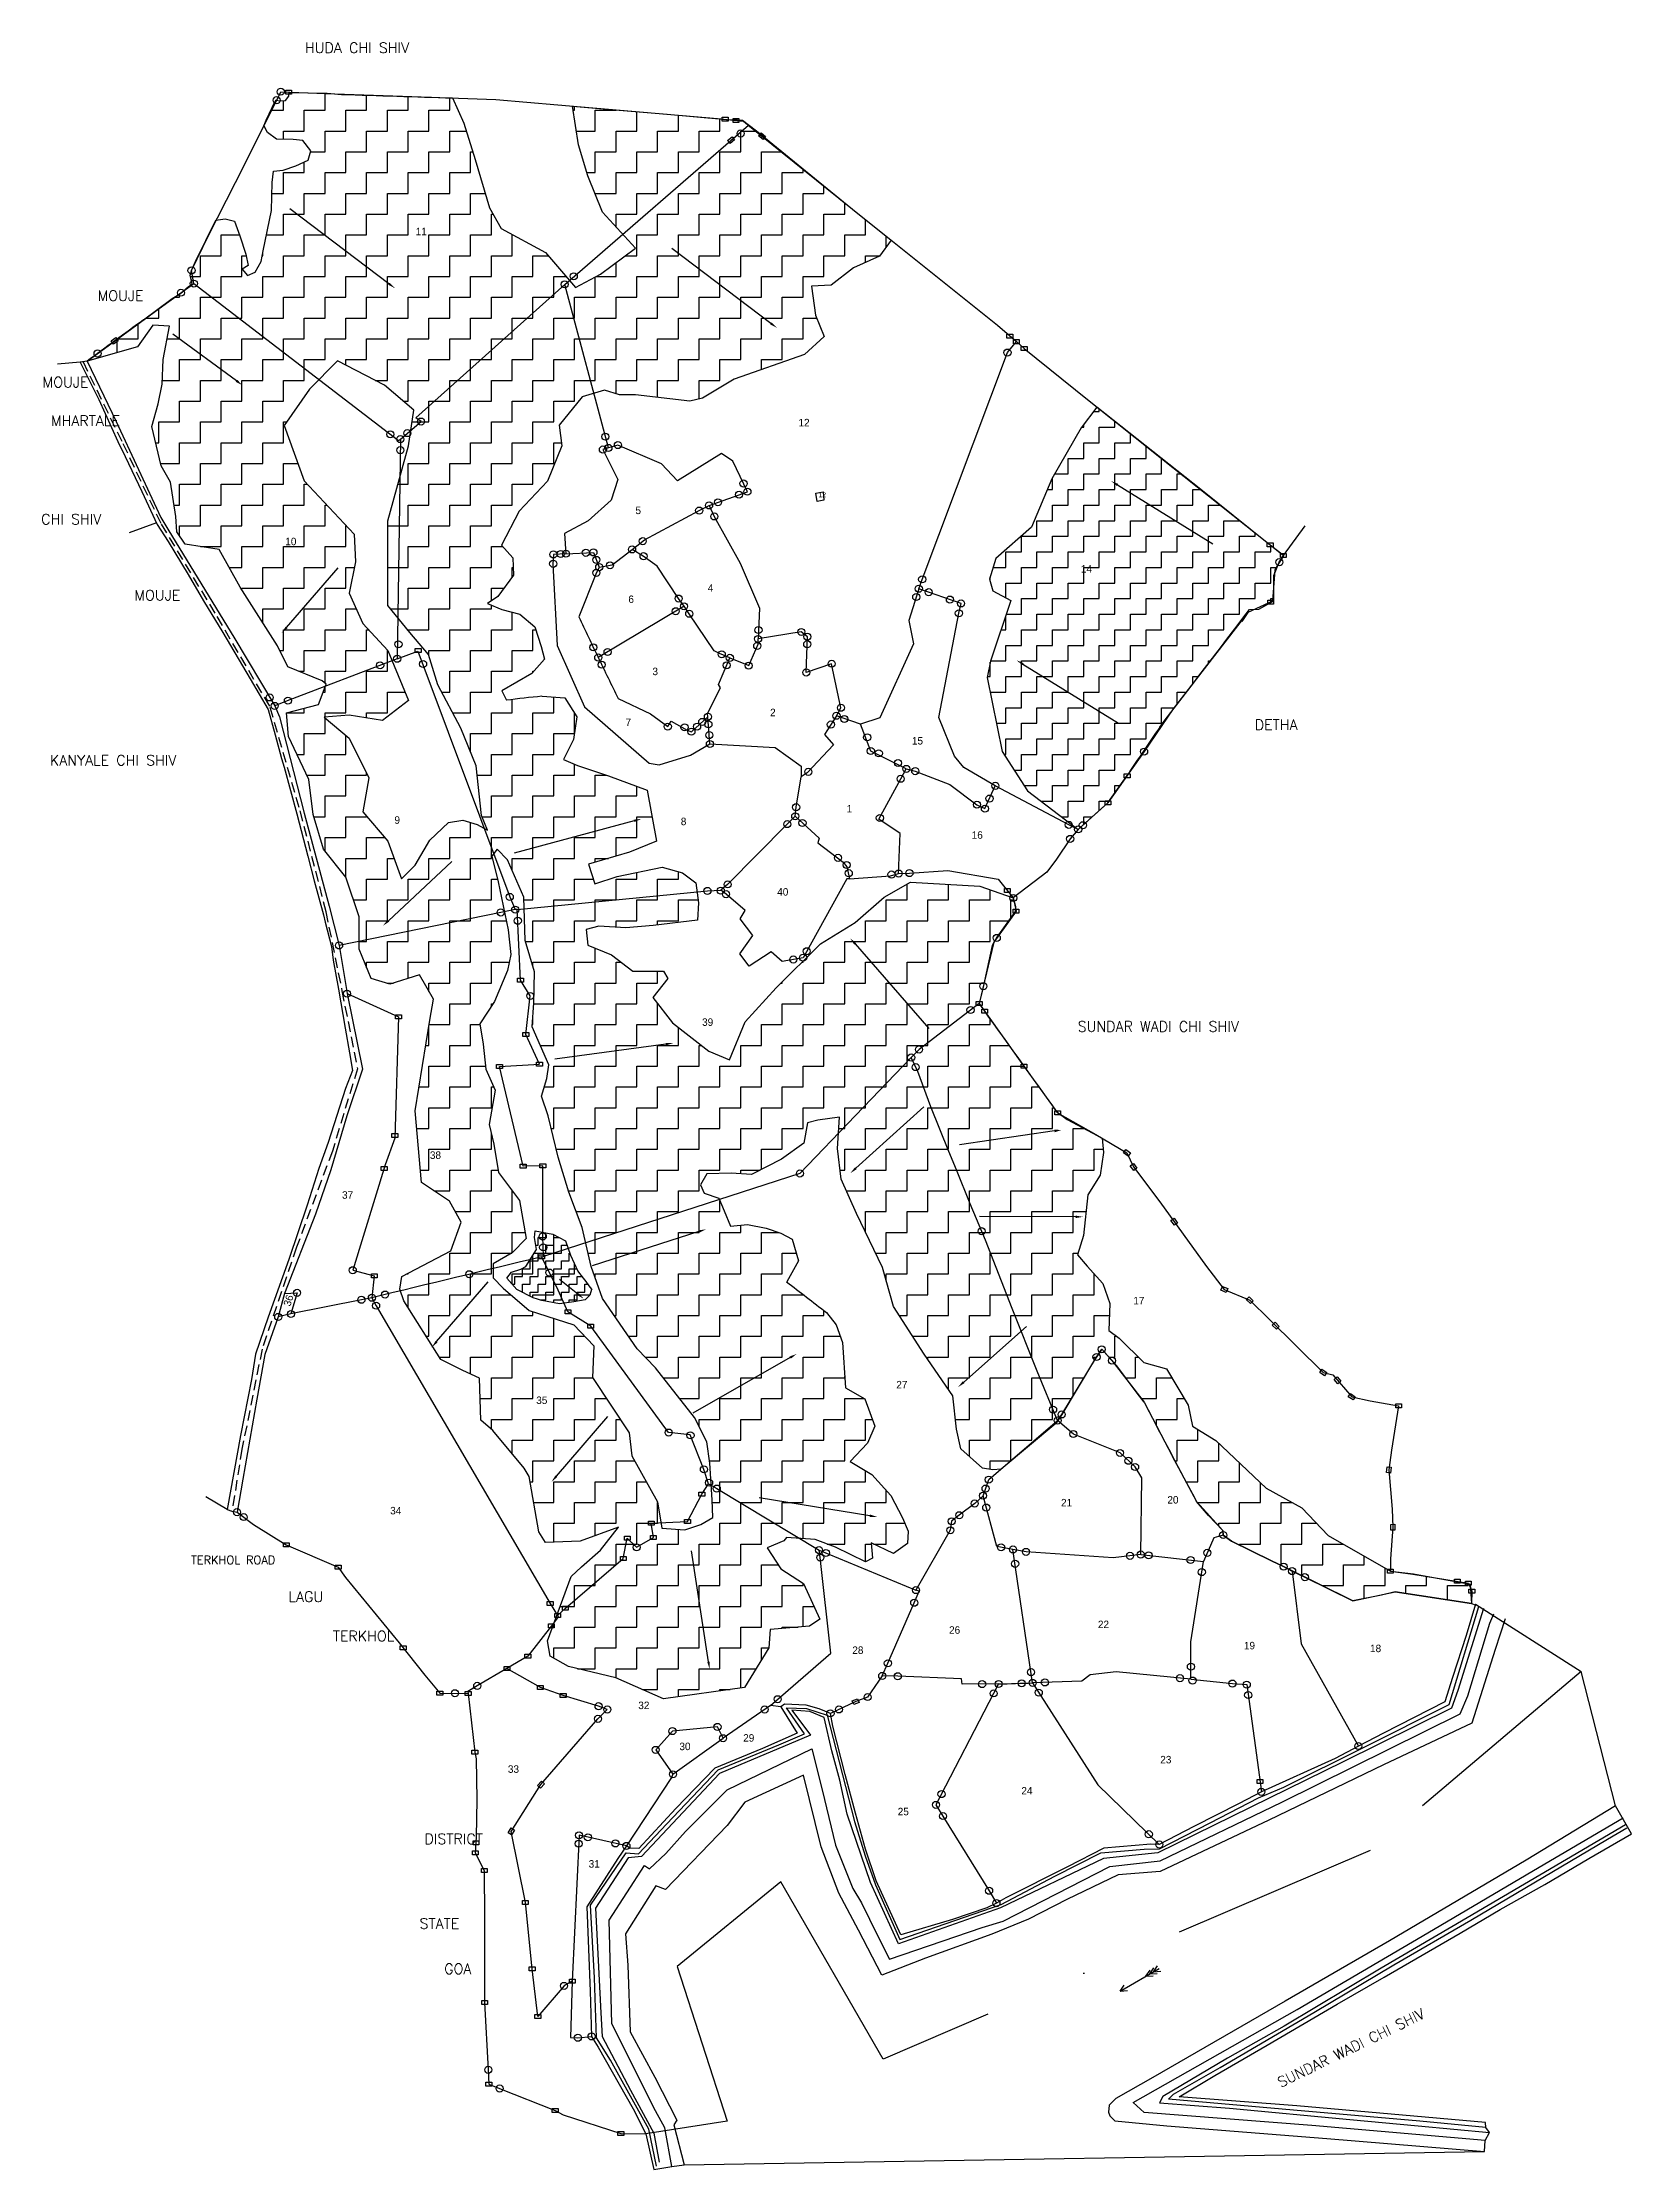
# Model space of a CAD drawing. Header units: feet. Extents: x 27 to 409, y 35 to 546.
import ezdxf

# ---------------------------------------------------------------- set-up
doc = ezdxf.new("R2010")
doc.units = ezdxf.units.FT
doc.header["$LTSCALE"] = 10
doc.header["$MEASUREMENT"] = 0
for name, pattern in [('DASHDOT', [1, 0.5, -0.25, 0, -0.25]), ('DASHED', [0.75, 0.5, -0.25]), ('DIVIDE', [1.25, 0.5, -0.25, 0, -0.25, 0, -0.25])]:
    doc.linetypes.add(name, pattern=pattern)
for name, color, linetype in [('LINE_WATER', 4, 'Continuous'), ('OFF', 1, 'Continuous'), ('OTHERS', 1, 'Continuous'), ('POLY_HATCH', 12, 'Continuous'), ('POLY_PARCEL', 6, 'Continuous'), ('POLY_ROAD', 30, 'Continuous'), ('POLY_WATER', 4, 'Continuous'), ('SYM_ARROW', 1, 'Continuous'), ('TEXT_MAPOUT', 7, 'Continuous'), ('TEXT_PARCEL', 7, 'Continuous'), ('V_BOUND_LINE', 7, 'Continuous'), ('V_BOUND_STREAM_LINE', 7, 'DASHDOT'), ('V_DIVIDE_LINE', 7, 'DIVIDE')]:
    doc.layers.add(name, color=color, linetype=linetype)
doc.styles.get("Standard").update_dxf_attribs({"font": 'simplex.shx'})
doc.styles.add('TEXT_MAP', font='')
doc.styles.get('TEXT_MAP').set_extended_font_data('Kruti Dev 050')

msp = doc.modelspace()

# ---------------------------------------------------------------- texts
at = {"layer": 'TEXT_MAPOUT'}
for s, height, p in [('HUDA CHI SHIV', 2.5, (90.15, 543.81)), ('MOUJE', 2.5, (40.27, 484.14)), ('MOUJE', 2.5, (27.03, 463.33)), ('MHARTALE', 2.5, (29.04, 454.04)), ('CHI SHIV', 2.5, (26.71, 430.35)), ('MOUJE', 2.5, (49.13, 412.05)), ('DETHA', 2.5, (318.67, 380.89)), ('KANYALE CHI SHIV', 2.5, (28.81, 372.35)), ('SUNDAR WADI CHI SHIV', 2.5, (276.06, 308.28)), ('TERKHOL ROAD', 2, (62.78, 180.17)), ('LAGU ', 2.5, (86.2, 171.09)), ('TERKHOL', 2.5, (96.87, 161.61)), ('DISTRICT', 2.5, (118.92, 112.8)), ('STATE', 2.5, (117.74, 92.43)), ('GOA', 2.5, (123.67, 81.53))]:
    msp.add_text(s, height=height, dxfattribs=at).set_placement(p)
msp.add_text('SUNDAR WADI CHI SHIV', height=2.5, rotation=25.9254, dxfattribs=at).set_placement((324.93, 54.15))
at = {"layer": 'TEXT_PARCEL', "style": 'TEXT_MAP'}
for s, height, p in [('11', 1.8, (116.81, 499.93)), ('12', 1.8, (208.88, 453.95)), ('12', 1.2, (213.67, 436.88)), ('5', 1.8, (169.67, 432.83)), ('10', 1.8, (85.43, 425.34)), ('14', 1.8, (276.82, 418.75)), ('4', 1.8, (187.06, 414.17)), ('6', 1.8, (167.96, 411.45)), ('3', 1.8, (173.76, 394.08)), ('2', 1.8, (202.06, 384.2)), ('7', 1.8, (167.28, 381.82)), ('15', 1.8, (236.17, 377.39)), ('9', 1.8, (111.69, 358.32)), ('8', 1.8, (180.58, 357.98)), ('1', 1.8, (220.48, 361.04)), ('16', 1.8, (250.56, 354.71)), ('40', 1.8, (203.77, 341.03)), ('39', 1.8, (185.7, 309.69)), ('38', 1.8, (120.22, 277.68)), ('37', 1.8, (99.08, 268.09)), ('17', 1.8, (289.44, 242.68)), ('35', 1.8, (145.8, 218.7)), ('27', 1.8, (232.42, 222.45)), ('21', 1.8, (272.05, 194.06)), ('20', 1.8, (297.63, 194.74)), ('34', 1.8, (110.67, 192.14)), ('26', 1.8, (245.11, 163.41)), ('22', 1.8, (280.92, 164.77)), ('28', 1.8, (221.84, 158.56)), ('19', 1.8, (316.04, 159.66)), ('18', 1.8, (346.39, 158.98)), ('32', 1.8, (170.35, 145.28)), ('29', 1.8, (195.59, 137.45)), ('30', 1.8, (180.24, 135.4)), ('23', 1.8, (295.92, 132.22)), ('33', 1.8, (138.98, 129.95)), ('24', 1.8, (262.5, 124.73)), ('25', 1.8, (232.76, 119.73)), ('31', 1.8, (158.41, 107.13))]:
    msp.add_text(s, height=height, dxfattribs=at).set_placement(p)
msp.add_text('36', height=1.8, rotation=72.2144, dxfattribs=at).set_placement((86.63, 242.06))

# ---------------------------------------------------------------- linework, layer by layer
for p, q in [((85.55, 534.87), (86.95, 534.87)), ((85.55, 533.91), (85.55, 534.87)), ((86.95, 533.91), (85.55, 533.91)), ((86.95, 534.87), (86.95, 533.91)), ((190.55, 528.31), (191.95, 528.31)), ((190.55, 527.35), (190.55, 528.31)), ((191.95, 527.35), (190.55, 527.35)), ((191.95, 528.31), (191.95, 527.35)), ((193.18, 528.05), (194.57, 528.05)), ((193.18, 527.09), (193.18, 528.05)), ((194.57, 528.05), (194.57, 527.09)), ((191.85, 522.74), (192.9, 523.65)), ((192.48, 522.01), (191.85, 522.74)), ((193.53, 522.92), (192.48, 522.01)), ((192.9, 523.65), (193.53, 522.92)), ((194.57, 527.09), (193.18, 527.09)), ((199.28, 523.85), (199.89, 524.6)), ((200.37, 522.98), (199.28, 523.85)), ((199.89, 524.6), (200.97, 523.73)), ((200.97, 523.73), (200.37, 522.98)), ((259.05, 476.16), (260.44, 476.16)), ((259.05, 475.2), (259.05, 476.16)), ((260.44, 476.16), (260.44, 475.2)), ((43.57, 474.49), (44.69, 475.32)), ((44.14, 473.72), (43.57, 474.49)), ((45.26, 474.54), (44.14, 473.72)), ((44.69, 475.32), (45.26, 474.54)), ((260.44, 475.2), (259.05, 475.2)), ((260.6, 474.81), (261.99, 474.81)), ((260.6, 473.84), (260.6, 474.81)), ((261.99, 473.84), (260.6, 473.84)), ((261.99, 474.81), (261.99, 473.84)), ((262.48, 473.17), (263.87, 473.17)), ((262.48, 472.21), (262.48, 473.17)), ((263.87, 472.21), (262.48, 472.21)), ((263.87, 473.17), (263.87, 472.21)), ((321.67, 425.92), (323.06, 425.92)), ((321.67, 424.96), (321.67, 425.92)), ((323.06, 424.96), (321.67, 424.96)), ((323.06, 425.92), (323.06, 424.96)), ((324.84, 423.38), (326.24, 423.38)), ((324.84, 422.42), (324.84, 423.38)), ((326.24, 422.42), (324.84, 422.42)), ((326.24, 423.38), (326.24, 422.42)), ((321.8, 412.15), (323.2, 412.15)), ((321.8, 411.19), (321.8, 412.15)), ((323.2, 411.19), (321.8, 411.19)), ((323.2, 412.15), (323.2, 411.19)), ((116.69, 400.49), (118.08, 400.49)), ((116.69, 399.53), (116.69, 400.49)), ((118.08, 399.53), (116.69, 399.53)), ((118.08, 400.49), (118.08, 399.53)), ((287.26, 370.37), (288.65, 370.37)), ((287.26, 369.41), (287.26, 370.37)), ((288.65, 369.41), (287.26, 369.41)), ((288.65, 370.37), (288.65, 369.41)), ((282.64, 363.83), (284.03, 363.83)), ((282.64, 362.86), (282.64, 363.83)), ((284.03, 363.83), (284.03, 362.86)), ((284.03, 362.86), (282.64, 362.86)), ((258.42, 342.74), (259.81, 342.74)), ((258.42, 341.78), (258.42, 342.74)), ((259.81, 341.78), (258.42, 341.78)), ((259.81, 342.74), (259.81, 341.78)), ((260.53, 337.79), (261.92, 337.79)), ((260.53, 336.83), (260.53, 337.79)), ((261.92, 336.83), (260.53, 336.83)), ((261.92, 337.79), (261.92, 336.83)), ((141.32, 321.2), (142.71, 321.2)), ((141.32, 320.23), (141.32, 321.2)), ((142.71, 320.23), (141.32, 320.23)), ((142.71, 321.2), (142.71, 320.23)), ((111.97, 312.36), (113.36, 312.36)), ((111.97, 311.4), (111.97, 312.36)), ((113.36, 312.36), (113.36, 311.4)), ((251.66, 315.54), (253.05, 315.54)), ((251.66, 314.58), (251.66, 315.54)), ((253.05, 314.58), (251.66, 314.58)), ((252.99, 313.68), (254.38, 313.68)), ((252.99, 312.71), (252.99, 313.68)), ((254.38, 312.71), (252.99, 312.71)), ((253.05, 315.54), (253.05, 314.58)), ((254.38, 313.68), (254.38, 312.71)), ((113.36, 311.4), (111.97, 311.4)), ((142.58, 308.11), (143.98, 308.11)), ((142.58, 307.15), (142.58, 308.11)), ((143.98, 307.15), (142.58, 307.15)), ((143.98, 308.11), (143.98, 307.15)), ((136.27, 300.41), (137.66, 300.41)), ((136.27, 299.44), (136.27, 300.41)), ((137.66, 299.44), (136.27, 299.44)), ((137.66, 300.41), (137.66, 299.44)), ((145.9, 300.92), (147.29, 300.92)), ((145.9, 299.95), (145.9, 300.92)), ((147.29, 299.95), (145.9, 299.95)), ((147.29, 300.92), (147.29, 299.95)), ((262.42, 300.48), (263.82, 300.48)), ((262.42, 299.52), (262.42, 300.48)), ((263.82, 299.52), (262.42, 299.52)), ((263.82, 300.48), (263.82, 299.52)), ((270.55, 289.24), (271.94, 289.24)), ((270.55, 288.28), (270.55, 289.24)), ((271.94, 288.28), (270.55, 288.28)), ((271.94, 289.24), (271.94, 288.28)), ((111.09, 283.81), (112.48, 283.81)), ((111.09, 282.85), (111.09, 283.81)), ((112.48, 282.85), (111.09, 282.85)), ((112.48, 283.81), (112.48, 282.85)), ((146.67, 276.5), (148.07, 276.5)), ((146.67, 275.54), (146.67, 276.5)), ((148.07, 276.5), (148.07, 275.54)), ((287.06, 279.12), (287.61, 279.91)), ((288.2, 278.32), (287.06, 279.12)), ((287.61, 279.91), (288.75, 279.12)), ((288.75, 279.12), (288.2, 278.32)), ((288.69, 276.01), (289.46, 276.59)), ((289.46, 276.59), (290.3, 275.48)), ((108.5, 275.86), (109.9, 275.86)), ((108.5, 274.9), (108.5, 275.86)), ((109.9, 274.9), (108.5, 274.9)), ((109.9, 275.86), (109.9, 274.9)), ((141.96, 276.37), (143.35, 276.37)), ((141.96, 275.41), (141.96, 276.37)), ((143.35, 275.41), (141.96, 275.41)), ((143.35, 276.37), (143.35, 275.41)), ((148.07, 275.54), (146.67, 275.54)), ((289.53, 274.9), (288.69, 276.01)), ((290.3, 275.48), (289.53, 274.9)), ((298.5, 262.82), (299.28, 263.38)), ((299.31, 261.69), (298.5, 262.82)), ((299.28, 263.38), (300.09, 262.25)), ((300.09, 262.25), (299.31, 261.69)), ((146.41, 254.57), (147.8, 254.57)), ((146.41, 253.61), (146.41, 254.57)), ((147.8, 253.61), (146.41, 253.61)), ((147.8, 254.57), (147.8, 253.61)), ((106.14, 250.03), (107.53, 250.03)), ((106.14, 249.07), (106.14, 250.03)), ((107.53, 249.07), (106.14, 249.07)), ((107.53, 250.03), (107.53, 249.07)), ((310.49, 246.11), (310.87, 246.99)), ((311.77, 245.56), (310.49, 246.11)), ((310.87, 246.99), (312.15, 246.45)), ((312.15, 246.45), (311.77, 245.56)), ((152.73, 241.35), (154.12, 241.35)), ((152.73, 240.38), (152.73, 241.35)), ((154.12, 241.35), (154.12, 240.38)), ((316.6, 243.81), (317.27, 244.5)), ((317.6, 242.84), (316.6, 243.81)), ((317.27, 244.5), (318.27, 243.53)), ((318.27, 243.53), (317.6, 242.84)), ((154.12, 240.38), (152.73, 240.38)), ((158.2, 237.87), (159.59, 237.87)), ((158.2, 236.91), (158.2, 237.87)), ((159.59, 236.91), (158.2, 236.91)), ((159.59, 237.87), (159.59, 236.91)), ((322.88, 237.67), (323.56, 238.36)), ((323.87, 236.69), (322.88, 237.67)), ((323.56, 238.36), (324.55, 237.38)), ((324.55, 237.38), (323.87, 236.69)), ((334.27, 226.3), (334.82, 227.09)), ((335.41, 225.51), (334.27, 226.3)), ((334.82, 227.09), (335.96, 226.3)), ((335.96, 226.3), (335.41, 225.51)), ((337.75, 224.61), (338.47, 225.24)), ((338.47, 225.24), (339.39, 224.19)), ((338.66, 223.55), (337.75, 224.61)), ((339.39, 224.19), (338.66, 223.55)), ((341.15, 220.45), (341.7, 221.24)), ((342.29, 219.66), (341.15, 220.45)), ((341.7, 221.24), (342.84, 220.45)), ((342.84, 220.45), (342.29, 219.66)), ((352.58, 218.77), (353.97, 218.77)), ((352.58, 217.8), (352.58, 218.77)), ((353.97, 217.8), (352.58, 217.8)), ((353.97, 218.77), (353.97, 217.8)), ((350.34, 202.21), (350.52, 203.59)), ((351.29, 202.08), (350.34, 202.21)), ((350.52, 203.59), (351.48, 203.46)), ((351.48, 203.46), (351.29, 202.08)), ((184.94, 197.46), (186.33, 197.46)), ((184.94, 196.5), (184.94, 197.46)), ((186.33, 196.5), (184.94, 196.5)), ((186.33, 197.46), (186.33, 196.5)), ((172.77, 190.53), (174.16, 190.53)), ((172.77, 189.56), (172.77, 190.53)), ((174.16, 189.56), (172.77, 189.56)), ((174.16, 190.53), (174.16, 189.56)), ((181.49, 190.94), (182.89, 190.94)), ((181.49, 189.98), (181.49, 190.94)), ((182.89, 189.98), (181.49, 189.98)), ((182.89, 190.94), (182.89, 189.98)), ((351.36, 189.72), (352.32, 189.75)), ((351.4, 188.33), (351.36, 189.72)), ((352.32, 189.75), (352.36, 188.35)), ((84.96, 185.32), (86.35, 185.32)), ((84.96, 184.36), (84.96, 185.32)), ((86.35, 184.36), (84.96, 184.36)), ((86.35, 185.32), (86.35, 184.36)), ((167, 186.88), (168.39, 186.88)), ((167, 185.92), (167, 186.88)), ((168.39, 185.92), (167, 185.92)), ((168.39, 186.88), (168.39, 185.92)), ((173.3, 187.03), (174.69, 187.03)), ((173.3, 186.07), (173.3, 187.03)), ((174.69, 186.07), (173.3, 186.07)), ((174.69, 187.03), (174.69, 186.07)), ((352.36, 188.35), (351.4, 188.33)), ((97.45, 179.94), (98.84, 179.94)), ((97.45, 178.98), (97.45, 179.94)), ((98.84, 179.94), (98.84, 178.98)), ((166.05, 182.02), (167.44, 182.02)), ((166.05, 181.06), (166.05, 182.02)), ((167.44, 181.06), (166.05, 181.06)), ((167.44, 182.02), (167.44, 181.06)), ((98.84, 178.98), (97.45, 178.98)), ((350.59, 178.96), (351.98, 178.96)), ((350.59, 177.99), (350.59, 178.96)), ((351.98, 177.99), (350.59, 177.99)), ((351.98, 178.96), (351.98, 177.99)), ((366.68, 176.51), (368.07, 176.51)), ((366.68, 175.55), (366.68, 176.51)), ((368.07, 175.55), (366.68, 175.55)), ((368.07, 176.51), (368.07, 175.55)), ((369.34, 176.08), (370.73, 176.08)), ((369.34, 175.12), (369.34, 176.08)), ((370.73, 175.12), (369.34, 175.12)), ((370.17, 174.17), (371.56, 174.17)), ((370.17, 173.21), (370.17, 174.17)), ((370.73, 176.08), (370.73, 175.12)), ((371.56, 174.17), (371.56, 173.21)), ((148.45, 171.15), (149.84, 171.15)), ((148.45, 170.19), (148.45, 171.15)), ((149.84, 170.19), (148.45, 170.19)), ((149.84, 171.15), (149.84, 170.19)), ((152.11, 170.05), (153.5, 170.05)), ((152.11, 169.09), (152.11, 170.05)), ((153.5, 169.09), (152.11, 169.09)), ((153.5, 170.05), (153.5, 169.09)), ((371.56, 173.21), (370.17, 173.21)), ((148.75, 165.81), (150.14, 165.81)), ((148.75, 164.84), (148.75, 165.81)), ((150.14, 164.84), (148.75, 164.84)), ((150.14, 165.81), (150.14, 164.84)), ((150.25, 168.3), (151.64, 168.3)), ((150.25, 167.34), (150.25, 168.3)), ((151.64, 167.34), (150.25, 167.34)), ((151.64, 168.3), (151.64, 167.34)), ((113.08, 160.49), (114.47, 160.49)), ((113.08, 159.52), (113.08, 160.49)), ((114.47, 159.52), (113.08, 159.52)), ((114.47, 160.49), (114.47, 159.52)), ((138.07, 155.51), (139.46, 155.51)), ((138.07, 154.55), (138.07, 155.51)), ((139.46, 154.55), (138.07, 154.55)), ((139.46, 155.51), (139.46, 154.55)), ((143.09, 158.52), (144.48, 158.52)), ((143.09, 157.55), (143.09, 158.52)), ((144.48, 157.55), (143.09, 157.55)), ((144.48, 158.52), (144.48, 157.55)), ((121.9, 149.61), (123.3, 149.61)), ((121.9, 148.65), (121.9, 149.61)), ((123.3, 148.65), (121.9, 148.65)), ((123.3, 149.61), (123.3, 148.65)), ((128.72, 149.55), (130.11, 149.55)), ((128.72, 148.59), (128.72, 149.55)), ((130.11, 148.59), (128.72, 148.59)), ((130.11, 149.55), (130.11, 148.59)), ((146.1, 150.96), (147.49, 150.96)), ((146.1, 150), (146.1, 150.96)), ((147.49, 150), (146.1, 150)), ((147.49, 150.96), (147.49, 150)), ((151.58, 149), (152.97, 149)), ((151.58, 148.04), (151.58, 149)), ((152.97, 149), (152.97, 148.04)), ((152.97, 148.04), (151.58, 148.04)), ((221.82, 147.26), (223.12, 147.77)), ((222.17, 146.37), (221.82, 147.26)), ((223.47, 146.87), (222.17, 146.37)), ((223.12, 147.77), (223.47, 146.87)), ((130.34, 135.4), (131.73, 135.4)), ((130.34, 134.44), (130.34, 135.4)), ((131.73, 134.44), (130.34, 134.44)), ((131.73, 135.4), (131.73, 134.44)), ((146.11, 126.91), (147.03, 127.96)), ((147.03, 127.96), (147.75, 127.33)), ((319.21, 128.31), (320.6, 128.31)), ((319.21, 127.35), (319.21, 128.31)), ((320.6, 128.31), (320.6, 127.35)), ((146.84, 126.28), (146.11, 126.91)), ((147.75, 127.33), (146.84, 126.28)), ((320.6, 127.35), (319.21, 127.35)), ((130.59, 113.61), (131.99, 113.61)), ((130.59, 112.65), (130.59, 113.61)), ((131.99, 112.65), (130.59, 112.65)), ((131.99, 113.61), (131.99, 112.65)), ((139.01, 115.51), (139.75, 116.69)), ((139.82, 115), (139.01, 115.51)), ((139.75, 116.69), (140.57, 116.17)), ((140.57, 116.17), (139.82, 115)), ((130.43, 111.19), (131.82, 111.19)), ((130.43, 110.23), (130.43, 111.19)), ((131.82, 110.23), (130.43, 110.23)), ((131.82, 111.19), (131.82, 110.23)), ((132.6, 106.94), (134, 106.94)), ((132.6, 105.98), (132.6, 106.94)), ((134, 105.98), (132.6, 105.98)), ((134, 106.94), (134, 105.98)), ((142.48, 99.21), (143.87, 99.21)), ((142.48, 98.24), (142.48, 99.21)), ((143.87, 98.24), (142.48, 98.24)), ((143.87, 99.21), (143.87, 98.24)), ((144.12, 83.27), (145.52, 83.27)), ((144.12, 82.3), (144.12, 83.27)), ((145.52, 82.3), (144.12, 82.3)), ((145.52, 83.27), (145.52, 82.3)), ((286.29, 77.42), (295.67, 82.85)), ((292.49, 81.01), (293.47, 82.47)), ((293.42, 81.54), (294.39, 83.01)), ((294.31, 82.06), (295.28, 83.52)), ((294.31, 82.06), (296.06, 82.18)), ((153.78, 80.29), (155.17, 80.29)), ((153.78, 79.32), (153.78, 80.29)), ((155.17, 79.32), (153.78, 79.32)), ((155.17, 80.29), (155.17, 79.32)), ((286.29, 77.42), (287.26, 78.88)), ((286.29, 77.42), (288.04, 77.53)), ((292.49, 81.01), (294.25, 81.13)), ((293.42, 81.54), (295.17, 81.66)), ((132.69, 75.19), (134.08, 75.19)), ((132.69, 74.22), (132.69, 75.19)), ((134.08, 74.22), (132.69, 74.22)), ((134.08, 75.19), (134.08, 74.22)), ((145.48, 71.78), (146.87, 71.78)), ((145.48, 70.82), (145.48, 71.78)), ((146.87, 71.78), (146.87, 70.82)), ((146.87, 70.82), (145.48, 70.82)), ((133.69, 55.52), (135.09, 55.52)), ((133.69, 54.56), (133.69, 55.52)), ((135.09, 54.56), (133.69, 54.56)), ((135.09, 55.52), (135.09, 54.56)), ((149.67, 49.14), (151.07, 49.14)), ((149.67, 48.18), (149.67, 49.14)), ((151.07, 48.18), (149.67, 48.18)), ((151.07, 49.14), (151.07, 48.18)), ((165.46, 43.64), (166.85, 43.64)), ((165.46, 42.67), (165.46, 43.64)), ((166.85, 42.67), (165.46, 42.67)), ((166.85, 43.64), (166.85, 42.67))]:
    msp.add_line(p, q)
for centre in [(83.34, 532.43), (84.35, 534.47), (194.98, 524.42), (62.87, 491.46), (60.33, 486.1), (63.43, 488.3), (152.64, 488.12), (154.83, 490.06), (40.27, 471.48), (259.17, 471.71), (118.08, 455.1), (110.71, 452.03), (113.11, 450.88), (114.8, 452.32), (162.44, 451.47), (113.1, 448.21), (161.84, 448.37), (163.17, 448.76), (165.45, 449.44), (195.67, 440.19), (187.38, 434.92), (189.51, 435.68), (194.58, 437.5), (196.61, 438.22), (185, 433.68), (188.64, 432.27), (168.86, 424.33), (171.42, 426.32), (149.88, 420.87), (149.94, 423.13), (151.69, 423.23), (152.95, 423.3), (157.74, 423.52), (159.56, 423.61), (160.27, 421.81), (160.95, 420.07), (163.55, 420.52), (171.62, 422.71), (324.56, 421.26), (160.25, 418.69), (237.84, 414.87), (238.65, 417.13), (240.22, 414.04), (179.36, 409.46), (180.05, 412.51), (181.35, 410.65), (182.61, 408.85), (237.21, 412.88), (245.31, 412.27), (247.47, 408.97), (247.99, 411.34), (199.27, 404.93), (209.56, 404.48), (112.66, 401.51), (159.54, 400.77), (162.96, 399.66), (190.43, 399.1), (198.97, 401.12), (199.18, 402.79), (211, 401.53), (211.02, 403.33), (108.25, 396.45), (112.35, 398.02), (118.58, 396.76), (160.71, 398.32), (161.54, 396.6), (191.62, 396.45), (192.38, 398.24), (196.91, 396.37), (210.76, 394.72), (216.87, 396.83), (81.67, 388.72), (82.89, 386.68), (86.06, 387.94), (187.1, 384.07), (218.03, 384.31), (219.1, 386.23), (219.91, 383.53), (177.45, 381.7), (181.47, 381.53), (183.14, 380.47), (184.5, 381.7), (185.73, 382.83), (187.23, 382.24), (187.43, 379.65), (216.68, 382.2), (225.42, 379.11), (187.58, 377.52), (226.29, 375.82), (228.21, 375.27), (232.83, 372.95), (292.04, 375.68), (211.25, 370.82), (233.48, 369.14), (234.83, 371.52), (236.98, 370.98), (251.83, 362.91), (254.85, 364.38), (256.24, 367.45), (206.19, 358.24), (208.11, 360.12), (208.33, 362.31), (209.85, 358.51), (228.46, 359.71), (253.74, 361.96), (273.9, 358.07), (277.3, 357.97), (274.24, 354.68), (276.18, 356.97), (218.4, 350.12), (220.49, 348.4), (186.99, 342.16), (190.19, 342.23), (191.85, 343.73), (220.98, 346.43), (231.27, 346.11), (232.98, 346.33), (235.59, 346.45), (137.26, 336.97), (139.43, 340.72), (140.75, 337.65), (191.46, 341.37), (260.56, 340.46), (141.37, 334.98), (98.38, 329.04), (210.87, 327.65), (256.59, 330.86), (207.64, 325.66), (210.01, 326.08), (100.28, 317.44), (144.38, 316.89), (253.35, 319.23), (250.28, 313.5), (235.99, 302.07), (237.89, 304), (237.08, 299.76), (209.24, 274.17), (252.94, 260.28), (147.37, 259.02), (147.47, 256.39), (101.67, 250.89), (148.99, 250.32), (88.26, 245.44), (109.43, 245.03), (129.69, 249.92), (86.79, 240.36), (103.75, 243.78), (106.27, 244.26), (107.28, 242.35), (83.73, 239.65), (280.59, 230), (281.84, 231.86), (284.31, 229.13), (270.14, 217.35), (271.24, 214.72), (272.21, 216.18), (177.65, 211.82), (182.91, 211.15), (275.01, 211.47), (286.24, 206.92), (288.27, 205.03), (186.13, 202.96), (187.39, 199.76), (254.68, 200.49), (289.87, 203.54), (189.23, 198.35), (251.28, 194.75), (253.28, 196.63), (253.9, 198.35), (254.05, 193.78), (73.82, 192.67), (75.42, 191.49), (245.73, 190.47), (247.57, 191.93), (169.95, 184.21), (213.84, 183.53), (245.41, 188.31), (257.63, 184.22), (260.49, 183.7), (311.06, 187.16), (214.14, 181.73), (215.47, 182.85), (261.01, 180.24), (263.63, 183.11), (288.64, 182.16), (291.23, 182.48), (293.11, 182.28), (303.2, 181.17), (307.23, 182.88), (325.6, 179.56), (327.64, 178.48), (237.15, 173.91), (305.92, 178.25), (330.73, 177.02), (236.74, 170.87), (229.04, 153.27), (230.39, 156.31), (232.78, 153.19), (264.83, 154.18), (300.67, 152.72), (303.29, 155.5), (126.24, 149.1), (131.61, 150.87), (203.88, 147.65), (225.53, 148.18), (253.07, 151.29), (255.84, 149.06), (257.03, 151.33), (262.58, 151.49), (265.21, 151.59), (266.69, 149.25), (268.16, 151.7), (303.68, 152.14), (313.28, 151.42), (316.73, 151.17), (317.07, 148.66), (160.65, 142.93), (160.79, 145.98), (162.9, 145.18), (200.76, 145.19), (216.59, 144.26), (218.62, 145.2), (178.56, 139.99), (189.4, 141), (190.74, 138.27), (174.54, 135.46), (343.58, 136.39), (178.69, 129.6), (241.97, 122.23), (243.3, 124.82), (320.24, 125.36), (243.65, 119.54), (156, 112.89), (156.09, 114.91), (158.22, 114.44), (164.85, 112.96), (167.5, 112.36), (293.17, 115.18), (295.69, 112.69), (254.75, 101.57), (256.51, 98.59), (152.49, 78.68), (155.81, 66.19), (159.11, 66.51), (134.26, 58.48), (137, 53.98)]:
    msp.add_circle(centre, 0.851)
at = {"layer": 'LINE_WATER'}
for p, q in [((365.39, 146.36), (372.56, 169.96)), ((373.67, 169.52), (367.51, 149.72)), ((369.91, 148.49), (375.2, 165.99)), ((375.2, 165.99), (376.16, 168.2)), ((378.92, 167), (376.48, 159.59)), ((376.48, 159.59), (370.9, 141.9)), ((367.51, 149.72), (365.97, 145.47)), ((368.08, 144.17), (369.91, 148.49)), ((210.33, 139.29), (206.01, 145.59)), ((206.01, 145.59), (210.84, 145.4)), ((211.61, 144.74), (207.28, 145.01)), ((207.28, 145.01), (211.81, 138.97)), ((210.84, 145.4), (215.8, 143.79)), ((215.03, 143.29), (211.61, 144.74)), ((215.8, 143.79), (222.39, 118.26)), ((325.14, 122.87), (368.08, 144.17)), ((365.97, 145.47), (339.9, 132.58)), ((344.8, 136.02), (365.39, 146.36)), ((211.81, 138.97), (189.89, 129.8)), ((204.16, 136.67), (210.33, 139.29)), ((216.92, 135.27), (215.03, 143.29)), ((370.9, 141.9), (349.63, 131.9)), ((189.6, 130.68), (204.16, 136.67)), ((191.76, 125.89), (212.09, 135.71)), ((212.09, 135.71), (214.57, 125.89)), ((218.8, 128.19), (216.92, 135.27)), ((325.66, 126.5), (344.8, 136.02)), ((189.89, 129.8), (171.1, 109.8)), ((177.13, 117.57), (189.6, 130.68)), ((210.08, 129.41), (195.96, 122.85)), ((214.33, 112.14), (210.08, 129.41)), ((220.59, 120), (218.8, 128.19)), ((339.9, 132.58), (295.33, 110.69)), ((349.63, 131.9), (322.01, 118.59)), ((181.74, 115.86), (191.76, 125.89)), ((195.96, 122.85), (191.76, 117.25)), ((214.57, 125.89), (217.79, 112.55)), ((295.86, 108.75), (325.14, 122.87)), ((307.89, 117.9), (319.56, 123.89)), ((319.56, 123.89), (325.66, 126.5)), ((226.25, 103.53), (220.59, 120)), ((222.39, 118.26), (224.97, 109.97)), ((295.74, 111.65), (307.89, 117.9)), ((322.01, 118.59), (295.92, 106.23)), ((405.43, 122.04), (383.92, 108.95)), ((387.1, 107.28), (407.26, 119.12)), ((170.43, 110.48), (177.13, 117.57)), ((191.76, 117.25), (176.86, 101.88)), ((176.95, 110.57), (181.74, 115.86)), ((370.62, 94.51), (403.54, 114.02)), ((407.81, 117.41), (387.27, 105.34)), ((403.54, 114.02), (408.16, 116.73)), ((158.89, 98.14), (167.47, 110.68)), ((167.94, 109.48), (160.05, 97.34)), ((163.36, 94.46), (171.82, 107.67)), ((167.47, 110.68), (170.43, 110.48)), ((171.1, 109.8), (167.94, 109.48)), ((171.82, 107.67), (173.02, 106.81)), ((173.02, 106.81), (176.95, 110.57)), ((218.57, 101), (214.33, 112.14)), ((217.79, 112.55), (221.98, 102.14)), ((224.97, 109.97), (227.42, 102.96)), ((282.28, 109.3), (257.5, 97.44)), ((270.52, 105.05), (281.63, 110.68)), ((281.63, 110.68), (292.07, 111.58)), ((295.33, 110.69), (282.28, 109.3)), ((283.81, 107.38), (295.86, 108.75)), ((292.07, 111.58), (295.74, 111.65)), ((383.92, 108.95), (351.03, 89.48)), ((174.6, 102.79), (167.3, 91.18)), ((176.86, 101.88), (174.6, 102.79)), ((232.92, 88.76), (226.25, 103.53)), ((227.42, 102.96), (233.3, 89.84)), ((257.62, 98.29), (270.52, 105.05)), ((258.09, 94.24), (283.81, 107.38)), ((285.8, 105.4), (273.45, 99.47)), ((295.92, 106.23), (285.8, 105.4)), ((360.28, 91.46), (387.1, 107.28)), ((387.27, 105.34), (366.08, 92.86)), ((159.79, 80.58), (158.89, 98.14)), ((160.05, 97.34), (161.34, 72.17)), ((223.29, 92.05), (218.57, 101)), ((221.98, 102.14), (224.03, 98.67)), ((224.03, 98.67), (227.88, 90.82)), ((257.5, 97.44), (232.92, 88.76)), ((233.3, 89.84), (257.62, 98.29)), ((273.45, 99.47), (264.22, 94.74)), ((163.98, 69.58), (163.36, 94.46)), ((230.78, 85.1), (253.09, 92.7)), ((253.09, 92.7), (258.09, 94.24)), ((264.22, 94.74), (255.38, 91.12)), ((366.08, 92.86), (349.05, 82.92)), ((352.12, 83.77), (370.62, 94.51)), ((167.3, 91.18), (167.8, 83.7)), ((228.93, 81.26), (223.29, 92.05)), ((227.88, 90.82), (230.78, 85.1)), ((255.38, 91.12), (239.48, 85.31)), ((351.03, 89.48), (326.01, 75.02)), ((328.86, 72.98), (360.28, 91.46)), ((167.8, 83.7), (168.43, 67.64)), ((239.48, 85.31), (228.93, 81.26)), ((349.05, 82.92), (325.73, 69.02)), ((332.86, 72.29), (352.12, 83.77)), ((160.3, 66.16), (159.79, 80.58)), ((161.34, 72.17), (161.66, 66.46)), ((289.43, 50.64), (328.86, 72.98)), ((326.01, 75.02), (294.11, 56.66)), ((310.31, 59.01), (332.86, 72.29)), ((174.51, 48.58), (163.98, 69.58)), ((168.43, 67.64), (174.3, 56.73)), ((325.73, 69.02), (312.06, 61.27)), ((163.67, 60.78), (160.3, 66.16)), ((161.66, 66.46), (168.49, 53.59)), ((172.89, 44.2), (163.67, 60.78)), ((174.3, 56.73), (179.66, 46.37)), ((294.11, 56.66), (285.21, 51.54)), ((312.06, 61.27), (296.56, 52.02)), ((299.12, 52.63), (310.31, 59.01)), ((168.49, 53.59), (174.12, 43.23)), ((285.21, 51.54), (283.63, 49.96)), ((296.56, 52.02), (295.74, 50.51)), ((297.88, 51.4), (299.12, 52.63)), ((328, 48.78), (297.88, 51.4)), ((176.7, 44.49), (174.51, 48.58)), ((179.66, 46.37), (178.89, 45.27)), ((283.63, 49.96), (283.49, 48.31)), ((283.49, 48.31), (283.83, 47.42)), ((283.83, 47.42), (285, 46.19)), ((285, 46.19), (297.5, 45.02)), ((292.04, 48.24), (289.43, 50.64)), ((332.41, 45.06), (292.04, 48.24)), ((295.74, 50.51), (312.56, 49.28)), ((312.56, 49.28), (341.52, 46.53)), ((358.33, 46.1), (328, 48.78)), ((341.52, 46.53), (357.93, 45.02)), ((374.26, 44.6), (358.33, 46.1)), ((174.76, 35.31), (172.89, 44.2)), ((174.12, 43.23), (175.34, 36.28)), ((178.39, 35.18), (176.7, 44.49)), ((178.89, 45.27), (181.36, 35.61)), ((297.5, 45.02), (336, 41.99)), ((374.09, 41.49), (332.41, 45.06)), ((336, 41.99), (373.95, 38.82)), ((357.93, 45.02), (375.09, 43.36))]:
    msp.add_line(p, q, dxfattribs=at)
at = {"layer": 'OFF'}
for p, q in [((37.74, 469.62), (36.07, 469.4)), ((405.43, 122.04), (397.19, 154.29)), ((397.19, 154.29), (397.19, 154.29)), ((397.19, 154.29), (397.19, 154.29)), ((409.28, 115.28), (405.43, 122.04)), ((409.28, 115.28), (409.28, 115.28)), ((373.95, 38.82), (374.09, 41.49)), ((374.09, 41.49), (375.09, 43.36)), ((374.09, 41.49), (374.09, 41.49)), ((374.26, 44.6), (374.19, 45.8)), ((374.19, 45.8), (374.19, 45.8)), ((375.09, 43.36), (374.26, 44.6)), ((181.36, 35.61), (373.95, 38.82)), ((174.11, 34.5), (178.39, 35.18)), ((178.39, 35.18), (181.36, 35.61))]:
    msp.add_line(p, q, dxfattribs=at)
at = {"layer": 'OTHERS', "linetype": 'DASHED', "ltscale": 0.5}
for p, q in [((36.77, 469.49), (46.36, 449.81)), ((46.36, 449.81), (55.56, 430.44)), ((55.56, 430.44), (68.96, 408.19)), ((68.96, 408.19), (81.74, 386.37)), ((81.74, 386.37), (88.95, 361.4)), ((88.95, 361.4), (95.2, 337.12)), ((95.2, 337.12), (99.06, 318.08)), ((99.06, 318.08), (102.78, 299.34)), ((102.78, 299.34), (96.75, 279.56)), ((96.75, 279.56), (88.12, 256.4)), ((88.12, 256.4), (79.84, 231.86)), ((79.84, 231.86), (75, 207.79)), ((75, 207.79), (72.61, 192.9))]:
    msp.add_line(p, q, dxfattribs=at)
at = {"layer": 'POLY_HATCH'}
for p, q in [((83.13, 532.47), (84.18, 532.29)), ((84.18, 532.29), (85.46, 532.38)), ((85.46, 532.38), (86.28, 533.39)), ((86.28, 533.39), (86.33, 534.3)), ((86.33, 534.3), (95.52, 534.16)), ((95.52, 534.16), (98.92, 533.84)), ((125.63, 532.98), (128.36, 526.89)), ((156, 521.67), (154.5, 531.02)), ((154.5, 531.02), (162.84, 530.26)), ((162.84, 530.26), (177.3, 529.03)), ((177.3, 529.03), (191.61, 527.75)), ((191.61, 527.75), (194.24, 527.69)), ((194.24, 527.69), (195.46, 527.63)), ((195.46, 527.63), (198.81, 525.07)), ((81.15, 524.69), (80.24, 526.38)), ((83.34, 523.06), (81.15, 524.69)), ((87.33, 522.98), (83.34, 523.06)), ((89.66, 522.73), (87.33, 522.98)), ((91.57, 520.24), (89.66, 522.73)), ((128.36, 526.89), (131.1, 518.19)), ((198.81, 525.07), (222.8, 505.46)), ((87.99, 516.67), (90.91, 518)), ((90.91, 518), (91.57, 520.24)), ((131.1, 518.19), (134.59, 506.5)), ((158.24, 514.21), (156, 521.67)), ((82.08, 505.91), (82.25, 512.64)), ((82.25, 512.64), (82.59, 515.34)), ((82.59, 515.34), (84.92, 515.59)), ((84.92, 515.59), (87.99, 516.67)), ((161.73, 505.51), (158.24, 514.21)), ((63.86, 493.58), (68.76, 503.55)), ((68.76, 503.55), (70.93, 503.88)), ((70.93, 503.88), (73.25, 503.3)), ((73.25, 503.3), (74.5, 499.81)), ((80.07, 496.15), (82.08, 505.91)), ((134.59, 506.5), (137.33, 501.53)), ((169.69, 496.8), (161.73, 505.51)), ((222.8, 505.46), (231.22, 498.75)), ((74.5, 499.81), (75.92, 495.41)), ((137.33, 501.53), (148.03, 495.81)), ((161.23, 490.59), (169.69, 496.8)), ((231.22, 498.75), (228.37, 494.93)), ((62.55, 490.36), (62.91, 491.61)), ((62.91, 491.61), (63.86, 493.58)), ((76.5, 492.66), (75.08, 491.75)), ((75.08, 491.75), (76.33, 490.25)), ((75.92, 495.41), (76.5, 492.66)), ((78.16, 491.09), (79.66, 493.58)), ((79.66, 493.58), (80.07, 496.15)), ((148.03, 495.81), (155.25, 487.35)), ((222.1, 492.08), (216.78, 487.91)), ((228.37, 494.93), (222.1, 492.08)), ((60.25, 485.94), (62.15, 487.61)), ((62.15, 487.61), (63.04, 488.16)), ((62.88, 488.96), (62.55, 490.36)), ((63.04, 488.16), (62.82, 489.28)), ((62.82, 489.28), (62.88, 488.96)), ((76.33, 490.25), (78.16, 491.09)), ((155.25, 487.35), (161.23, 490.59)), ((216.78, 487.91), (212.03, 487.72)), ((212.03, 487.72), (212.98, 480.7)), ((51.34, 479.59), (58.25, 484.71)), ((58.25, 484.71), (60.25, 485.94)), ((53.59, 478.27), (49.86, 473.05)), ((57.58, 478.02), (53.59, 478.27)), ((56.08, 470.07), (57.58, 478.02)), ((212.98, 480.7), (215.07, 475.57)), ((49.86, 473.05), (37.74, 469.62)), ((210.32, 471.21), (193.41, 465.33)), ((215.07, 475.57), (210.32, 471.21)), ((55.83, 464.1), (56.08, 470.07)), ((98.01, 469.72), (91.22, 462.93)), ((109.33, 463.84), (98.01, 469.72)), ((54.84, 459.37), (55.83, 464.1)), ((91.22, 462.93), (85.19, 454.14)), ((116.37, 457.81), (109.33, 463.84)), ((156.86, 461.05), (151.35, 454.21)), ((162.25, 462.67), (156.86, 461.05)), ((165.86, 461.53), (162.25, 462.67)), ((169.66, 461.53), (165.86, 461.53)), ((182.77, 460.01), (169.66, 461.53)), ((185.81, 460.77), (182.77, 460.01)), ((193.41, 465.33), (185.81, 460.77)), ((53.34, 453.9), (54.84, 459.37)), ((115.11, 449.27), (116.37, 457.81)), ((280.66, 458.6), (276.9, 453.63)), ((305.69, 438.75), (280.66, 458.6)), ((55.58, 444.45), (53.34, 453.9)), ((85.19, 454.14), (89.96, 440.83)), ((151.35, 454.21), (151.92, 449.28)), ((276.9, 453.63), (269.87, 441.29)), ((110.09, 431.19), (115.11, 449.27)), ((151.92, 449.28), (148.5, 440.74)), ((57.82, 440.48), (55.58, 444.45)), ((59.07, 432.27), (57.82, 440.48)), ((89.96, 440.83), (102.03, 428.03)), ((148.5, 440.74), (141.66, 433.53)), ((269.87, 441.29), (264.93, 429.72)), ((321.67, 425.92), (305.69, 438.75)), ((59.32, 428.54), (59.07, 432.27)), ((110.09, 410.84), (110.09, 431.19)), ((141.66, 433.53), (137.48, 425.37)), ((61.31, 425.56), (59.32, 428.54)), ((69.53, 424.31), (61.31, 425.56)), ((102.03, 428.03), (102.29, 421.35)), ((137.48, 425.37), (140.14, 422.33)), ((264.93, 429.72), (256.38, 422.13)), ((325.54, 422.9), (321.67, 425.92)), ((74.61, 415.23), (69.53, 424.31)), ((102.29, 421.35), (100.78, 413.81)), ((140.14, 422.33), (140.33, 418.16)), ((256.38, 422.13), (254.86, 417.19)), ((323.28, 418.04), (324.56, 421.26)), ((324.56, 421.26), (325.54, 422.9)), ((83.52, 401.13), (74.61, 415.23)), ((140.33, 418.16), (136.53, 413.03)), ((254.86, 417.19), (255.62, 414.35)), ((323.28, 411.99), (323.28, 418.04)), ((100.78, 413.81), (104.05, 406.53)), ((115.36, 404.31), (110.09, 410.84)), ((136.53, 413.03), (134.06, 411.33)), ((134.06, 411.33), (137.5, 409.87)), ((137.5, 409.87), (141.87, 408.73)), ((259.99, 412.07), (255.05, 397.46)), ((255.62, 414.35), (259.99, 412.07)), ((317.36, 409.84), (319.65, 409.98)), ((319.65, 409.98), (323.28, 411.99)), ((104.05, 406.53), (110.08, 400)), ((141.87, 408.73), (145.48, 405.7)), ((145.48, 405.7), (147, 400.95)), ((317.01, 409.18), (315.54, 406.95)), ((86.04, 396.09), (83.52, 401.13)), ((110.08, 400), (115.11, 387.95)), ((119.89, 399.04), (115.36, 404.31)), ((147, 400.95), (147.76, 397.91)), ((94.28, 392.74), (86.04, 396.09)), ((122.15, 391.76), (119.89, 399.04)), ((144.72, 394.5), (137.5, 390.32)), ((147.76, 397.91), (144.72, 394.5)), ((255.05, 397.46), (254.28, 393.53)), ((93.44, 387.03), (95.28, 391.9)), ((95.28, 391.9), (94.28, 392.74)), ((127.7, 381.33), (122.15, 391.76)), ((137.5, 390.32), (138.64, 388.05)), ((147.19, 389), (152.7, 388.62)), ((254.28, 393.53), (257.89, 375.69)), ((85.71, 385.02), (93.44, 387.03)), ((86.21, 379.31), (85.71, 385.02)), ((100.78, 384.43), (94.75, 383.93)), ((94.75, 383.93), (100.78, 378.91)), ((108.83, 383.18), (100.78, 384.43)), ((115.11, 387.95), (108.83, 383.18)), ((152.7, 388.62), (155.55, 384.06)), ((155.55, 384.06), (154.79, 378.56)), ((91.09, 368.95), (86.21, 379.31)), ((100.78, 378.91), (105.56, 369.36)), ((131.38, 372.27), (127.7, 381.33)), ((154.79, 378.56), (152.32, 373.81)), ((152.32, 373.81), (155.74, 372.3)), ((257.89, 375.69), (263.97, 366.21)), ((92.1, 360.56), (91.09, 368.95)), ((105.56, 369.36), (104.09, 361.17)), ((132.67, 360.32), (131.38, 372.27)), ((155.74, 372.3), (163.15, 369.83)), ((163.15, 369.83), (172.46, 366.41)), ((283.28, 363.38), (287.99, 369.97)), ((172.46, 366.41), (174.73, 354.13)), ((263.97, 366.21), (276.18, 356.97)), ((277.22, 357.87), (283.28, 363.38)), ((94.62, 352.17), (92.1, 360.56)), ((104.09, 361.17), (110.13, 354.14)), ((120.18, 354.39), (124.71, 358.66)), ((124.71, 358.66), (128.14, 359.22)), ((128.14, 359.22), (131.6, 358.14)), ((134.08, 356.8), (132.67, 360.32)), ((110.13, 354.14), (113.4, 345.09)), ((116.66, 348.36), (120.18, 354.39)), ((131.6, 358.14), (134.08, 356.8)), ((174.73, 354.13), (168.27, 351.48)), ((276.18, 356.97), (277.22, 357.87)), ((99.99, 345.45), (94.62, 352.17)), ((113.4, 345.09), (116.66, 348.36)), ((136.39, 352.19), (135.1, 350.5)), ((135.1, 350.5), (136.68, 344.35)), ((138.92, 349.66), (136.39, 352.19)), ((142.79, 340.66), (138.92, 349.66)), ((168.27, 351.48), (158.39, 348.63)), ((158.39, 348.63), (159.91, 343.89)), ((103.19, 335.89), (99.99, 345.45)), ((136.68, 344.35), (139.05, 332.83)), ((159.91, 343.89), (165.23, 345.59)), ((165.23, 345.59), (176.06, 347.87)), ((176.06, 347.87), (181, 346.54)), ((181, 346.54), (184.23, 344.07)), ((184.23, 344.07), (184.8, 339.33)), ((229.54, 340.63), (235.81, 344.23)), ((235.81, 344.23), (252.54, 343.28)), ((252.54, 343.28), (260.56, 340.46)), ((143.16, 330.26), (142.79, 340.66)), ((184.8, 339.33), (184.61, 335.16)), ((222.51, 334.55), (229.54, 340.63)), ((260.56, 340.46), (261.1, 338.43)), ((261.1, 338.43), (260.99, 337.19)), ((103.2, 328.11), (103.19, 335.89)), ((139.05, 332.83), (139.68, 326.83)), ((160.86, 333.64), (157.82, 332.88)), ((157.82, 332.88), (158.2, 329.08)), ((167.32, 333.26), (160.86, 333.64)), ((173.97, 333.83), (167.32, 333.26)), ((184.61, 335.16), (173.97, 333.83)), ((214.15, 329.43), (222.51, 334.55)), ((260.99, 337.19), (256.6, 331)), ((106.05, 321.06), (103.2, 328.11)), ((145.37, 322.72), (143.16, 330.26)), ((158.2, 329.08), (163.9, 326.81)), ((203.51, 318.8), (214.15, 329.43)), ((255.5, 329.06), (253.25, 318.7)), ((256.6, 331), (255.5, 329.06)), ((138.89, 323.04), (135.74, 315.55)), ((139.68, 326.83), (138.89, 323.04)), ((145.19, 315.19), (145.37, 322.72)), ((163.9, 326.81), (169.03, 322.82)), ((169.03, 322.82), (176.44, 322.82)), ((176.44, 322.82), (177.48, 321.08)), ((110.59, 319.72), (106.05, 321.06)), ((117.68, 321.98), (110.59, 319.72)), ((121.05, 316.11), (117.68, 321.98)), ((177.48, 321.08), (173.87, 316.53)), ((196.1, 310.64), (203.51, 318.8)), ((253.25, 318.7), (252.35, 315.06)), ((120.21, 311.07), (121.05, 316.11)), ((135.74, 315.55), (132.27, 310.18)), ((144.82, 309.49), (145.19, 315.19)), ((173.87, 316.53), (178.62, 310.45)), ((116.68, 289.25), (120.21, 311.07)), ((132.27, 310.18), (133.06, 305.29)), ((148.87, 300.3), (144.82, 309.49)), ((178.62, 310.45), (187.36, 303.62)), ((192.3, 301.53), (196.1, 310.64)), ((133.06, 305.29), (133.69, 299.29)), ((187.36, 303.62), (192.3, 301.53)), ((133.69, 299.29), (135.9, 294.24)), ((147.03, 292.77), (148.31, 296.99)), ((148.31, 296.99), (148.87, 300.3)), ((135.9, 294.24), (134.49, 285.93)), ((148.71, 288.03), (147.03, 292.77)), ((118.19, 271.96), (116.68, 289.25)), ((151.11, 278.1), (148.71, 288.03)), ((213.57, 287.03), (211.05, 286.36)), ((218.78, 287.7), (213.57, 287.03)), ((218.28, 280.15), (218.78, 287.7)), ((271.05, 289.02), (273.54, 287.19)), ((273.54, 287.19), (281.98, 282.63)), ((134.49, 285.93), (135.6, 281.2)), ((210.21, 281.49), (204.83, 277.63)), ((211.05, 286.36), (210.21, 281.49)), ((281.98, 282.63), (282.29, 279.24)), ((135.6, 281.2), (136.7, 274.41)), ((153.68, 269.65), (151.11, 278.1)), ((204.83, 277.63), (197.61, 273.94)), ((219.12, 272.77), (218.28, 280.15)), ((282.29, 279.24), (281.45, 273.8)), ((124.9, 267.5), (118.19, 271.96)), ((136.7, 274.41), (141.76, 267.63)), ((186.85, 274.11), (185.34, 271.42)), ((185.34, 271.42), (186.18, 269.41)), ((192.73, 274.28), (186.85, 274.11)), ((197.61, 273.94), (192.73, 274.28)), ((222.81, 264.54), (219.12, 272.77)), ((281.45, 273.8), (278.52, 269.06)), ((127.76, 262.46), (124.9, 267.5)), ((141.76, 267.63), (143.34, 258.55)), ((156.81, 261.19), (153.68, 269.65)), ((186.18, 269.41), (189.71, 268.23)), ((189.71, 268.23), (191.05, 265.21)), ((278.52, 269.06), (277.47, 259.22)), ((125.24, 255.58), (127.76, 262.46)), ((159.02, 251.82), (156.81, 261.19)), ((191.05, 265.21), (192.56, 261.52)), ((192.56, 261.52), (196.6, 261.86)), ((196.6, 261.86), (201.13, 261.02)), ((229.07, 251.53), (222.81, 264.54)), ((143.34, 258.55), (140.02, 255.07)), ((143.33, 251.8), (145.86, 255.91)), ((145.39, 258.75), (145.55, 260.33)), ((145.86, 255.91), (145.39, 258.75)), ((145.55, 260.33), (149.81, 259.54)), ((149.81, 259.54), (152.81, 257.96)), ((152.81, 257.96), (154.08, 254.49)), ((201.13, 261.02), (204.66, 259.84)), ((204.66, 259.84), (207.35, 258.33)), ((207.35, 258.33), (208.91, 253.16)), ((277.47, 259.22), (276, 254.61)), ((113.47, 249.37), (125.24, 255.58)), ((140.02, 255.07), (135.44, 252.39)), ((135.44, 252.39), (135.44, 249.08)), ((139.86, 250.38), (142.07, 251.17)), ((142.07, 251.17), (143.33, 251.8)), ((154.08, 254.49), (155.82, 250.7)), ((161.78, 244.1), (159.02, 251.82)), ((208.91, 253.16), (206.05, 248.12)), ((231.76, 242.13), (229.07, 251.53)), ((276, 254.61), (278.31, 251.89)), ((278.31, 251.89), (282.08, 247.7)), ((112.97, 246.35), (113.47, 249.37)), ((113.98, 243.49), (112.97, 246.35)), ((135.44, 249.08), (137.81, 246.55)), ((137.81, 246.55), (144.13, 241.18)), ((138.75, 248.96), (139.86, 250.38)), ((141.12, 246.28), (138.75, 248.96)), ((145.07, 244.23), (141.12, 246.28)), ((159.13, 246.28), (158.66, 244.86)), ((282.08, 247.7), (283.76, 242.89)), ((122.88, 229.4), (113.98, 243.49)), ((144.13, 241.18), (154.88, 237.71)), ((147.13, 243.6), (145.07, 244.23)), ((151.39, 242.81), (147.13, 243.6)), ((154.87, 243.28), (151.39, 242.81)), ((157.55, 243.76), (154.87, 243.28)), ((158.66, 244.86), (157.55, 243.76)), ((170.1, 232.01), (161.78, 244.1)), ((215.63, 240.74), (217.98, 237.72)), ((239.16, 230.71), (231.76, 242.13)), ((283.76, 242.89), (283.55, 236.4)), ((154.88, 237.71), (159.62, 232.66)), ((217.98, 237.72), (219.49, 233.52)), ((283.55, 236.4), (286.07, 234.51)), ((159.62, 232.66), (159.3, 225.09)), ((174.52, 227.42), (170.1, 232.01)), ((219.49, 233.52), (220.17, 222.61)), ((246.05, 220.64), (239.16, 230.71)), ((281.84, 231.86), (279.86, 228.9)), ((285.47, 227.85), (281.84, 231.86)), ((286.07, 234.51), (291.94, 228.65)), ((128.13, 226.74), (122.88, 229.4)), ((132.16, 224.9), (128.13, 226.74)), ((183.9, 215.47), (174.52, 227.42)), ((279.86, 228.9), (272.21, 216.18)), ((290.33, 221.33), (285.47, 227.85)), ((291.94, 228.65), (297.39, 227.18)), ((297.39, 227.18), (302.63, 218.39)), ((132.5, 214.82), (132.16, 224.9)), ((159.3, 225.09), (168.17, 211.73)), ((220.17, 222.61), (224.87, 219.92)), ((246.92, 212.63), (246.05, 220.64)), ((292.05, 219.17), (290.33, 221.33)), ((186.85, 209.59), (183.9, 215.47)), ((224.87, 219.92), (227.22, 213.38)), ((272.21, 216.18), (270.79, 214.04)), ((302.63, 218.39), (303.68, 213.37)), ((135.36, 212.31), (132.5, 214.82)), ((142.92, 203.24), (135.36, 212.31)), ((168.17, 211.73), (168.81, 206.21)), ((227.22, 213.38), (225.52, 209.26)), ((247.93, 207.93), (246.92, 212.63)), ((270.79, 214.04), (257.68, 203.01)), ((303.68, 213.37), (309.3, 209.88)), ((309.3, 209.88), (321.37, 198.46)), ((168.81, 206.21), (174.97, 195.16)), ((187.58, 204.45), (186.85, 209.59)), ((225.52, 209.26), (221.32, 204.89)), ((221.32, 204.89), (226.53, 201.7)), ((253.14, 203.23), (247.93, 207.93)), ((144.1, 201.23), (142.92, 203.24)), ((146.45, 187.97), (144.1, 201.23)), ((188.13, 195.62), (187.58, 204.45)), ((226.53, 201.7), (231.07, 196.67)), ((255.66, 202.89), (253.14, 203.23)), ((257.68, 203.01), (255.66, 202.89)), ((174.97, 195.16), (175.99, 188.82)), ((188.32, 191.4), (188.13, 195.62)), ((231.07, 196.67), (233.93, 191.3)), ((307.54, 191.83), (304.67, 195.27)), ((321.37, 198.46), (329.95, 193.7)), ((181.51, 188.45), (185.38, 189.74)), ((185.38, 189.74), (188.32, 191.4)), ((233.93, 191.3), (235.27, 188.11)), ((310.99, 188.24), (307.54, 191.83)), ((329.95, 193.7), (336.3, 187.04)), ((147.99, 185.33), (146.45, 187.97)), ((156.39, 185.72), (147.99, 185.33)), ((165.63, 189.08), (156.39, 185.72)), ((161.26, 183.54), (165.63, 189.08)), ((175.99, 188.82), (181.51, 188.45)), ((205.36, 185.76), (201.32, 184.08)), ((206.03, 186.6), (205.36, 185.76)), ((212.92, 186.09), (206.03, 186.6)), ((217.79, 184.25), (212.92, 186.09)), ((231.74, 182.74), (226.36, 185.26)), ((226.36, 185.26), (226.7, 181.56)), ((235.1, 185.09), (231.74, 182.74)), ((235.27, 188.11), (235.1, 185.09)), ((311.06, 187.16), (310.99, 188.24)), ((313.03, 185.69), (311.06, 187.16)), ((322.71, 180.99), (313.03, 185.69)), ((336.3, 187.04), (351.29, 178.48)), ((154.2, 177.16), (156.72, 179.51)), ((156.72, 179.51), (161.26, 183.54)), ((201.32, 184.08), (204.68, 179.05)), ((225.02, 180.72), (217.79, 184.25)), ((226.7, 181.56), (225.02, 180.72)), ((325.6, 179.56), (322.71, 180.99)), ((327.79, 178.48), (325.6, 179.56)), ((342.23, 171.34), (325.6, 179.56)), ((148.49, 161.72), (154.2, 177.16)), ((204.68, 179.05), (210.06, 175.52)), ((210.06, 175.52), (214.03, 166.92)), ((351.29, 178.48), (356.81, 177.85)), ((356.81, 177.85), (370.5, 175.32)), ((370.5, 175.32), (370.8, 170.7)), ((349.17, 172.68), (342.23, 171.34)), ((352.42, 173.5), (349.17, 172.68)), ((370.8, 170.7), (352.42, 173.5)), ((202.1, 164.4), (201.76, 160.04)), ((211.51, 165.24), (202.1, 164.4)), ((214.03, 166.92), (211.51, 165.24)), ((149.16, 158.03), (148.49, 161.72)), ((201.76, 160.04), (195.88, 150.47)), ((153.53, 155.51), (149.16, 158.03)), ((164.96, 152.82), (153.53, 155.51)), ((176.39, 147.79), (164.96, 152.82)), ((195.88, 150.47), (176.39, 147.79))]:
    msp.add_line(p, q, dxfattribs=at)
at = {"layer": 'POLY_HATCH', "linetype": 'Continuous'}
for p, q in [((85, 530), (85, 532.35)), ((95, 530), (95, 534.17)), ((105, 530), (105, 533.64)), ((115, 530), (115, 533.32)), ((125, 530), (125, 533)), ((81.92, 530), (85, 530)), ((90, 530), (95, 530)), ((90, 525), (90, 530)), ((100, 530), (105, 530)), ((100, 525), (100, 530)), ((110, 530), (115, 530)), ((110, 525), (110, 530)), ((120, 530), (125, 530)), ((120, 525), (120, 530)), ((154.66, 530), (155, 530)), ((155, 530), (155, 530.97)), ((160, 530), (165, 530)), ((160, 525), (160, 530)), ((165, 530), (165, 530.08)), ((170, 525), (170, 529.65)), ((180, 525), (180, 528.79)), ((190, 525), (190, 527.89)), ((85, 525), (90, 525)), ((85, 523.03), (85, 525)), ((95, 525), (100, 525)), ((95, 520), (95, 525)), ((105, 525), (110, 525)), ((105, 520), (105, 525)), ((115, 525), (120, 525)), ((115, 520), (115, 525)), ((125, 525), (128.96, 525)), ((125, 520), (125, 525)), ((155.46, 525), (160, 525)), ((165, 525), (170, 525)), ((165, 520), (165, 525)), ((175, 525), (180, 525)), ((175, 520), (175, 525)), ((185, 525), (190, 525)), ((185, 520), (185, 525)), ((195, 525), (198.9, 525)), ((195, 520), (195, 525)), ((90, 515), (90, 517.58)), ((91.5, 520), (95, 520)), ((100, 520), (105, 520)), ((100, 515), (100, 520)), ((110, 520), (115, 520)), ((110, 515), (110, 520)), ((120, 520), (125, 520)), ((120, 515), (120, 520)), ((130, 520), (130.53, 520)), ((130, 515), (130, 520)), ((160, 520), (165, 520)), ((160, 515), (160, 520)), ((170, 520), (175, 520)), ((170, 515), (170, 520)), ((180, 520), (185, 520)), ((180, 515), (180, 520)), ((190, 520), (195, 520)), ((190, 515), (190, 520)), ((200, 520), (205, 520)), ((200, 515), (200, 520)), ((205, 520), (205, 520.01)), ((85, 515), (90, 515)), ((85, 510), (85, 515)), ((95, 515), (100, 515)), ((95, 510), (95, 515)), ((105, 515), (110, 515)), ((105, 510), (105, 515)), ((115, 515), (120, 515)), ((115, 510), (115, 515)), ((125, 515), (130, 515)), ((125, 510), (125, 515)), ((158, 515), (160, 515)), ((165, 515), (170, 515)), ((165, 510), (165, 515)), ((175, 515), (180, 515)), ((175, 510), (175, 515)), ((185, 515), (190, 515)), ((185, 510), (185, 515)), ((195, 515), (200, 515)), ((195, 510), (195, 515)), ((205, 515), (210, 515)), ((205, 510), (205, 515)), ((210, 515), (210, 515.92)), ((215, 510), (215, 511.83)), ((82.18, 510), (85, 510)), ((90, 510), (95, 510)), ((90, 505), (90, 510)), ((100, 510), (105, 510)), ((100, 505), (100, 510)), ((110, 510), (115, 510)), ((110, 505), (110, 510)), ((120, 510), (125, 510)), ((120, 505), (120, 510)), ((130, 510), (133.54, 510)), ((130, 505), (130, 510)), ((160, 510), (165, 510)), ((160, 509.81), (160, 510)), ((170, 510), (175, 510)), ((170, 505), (170, 510)), ((180, 510), (185, 510)), ((180, 505), (180, 510)), ((190, 510), (195, 510)), ((190, 505), (190, 510)), ((200, 510), (205, 510)), ((200, 505), (200, 510)), ((210, 510), (215, 510)), ((210, 505), (210, 510)), ((220, 505), (220, 507.75)), ((85, 505), (90, 505)), ((85, 500), (85, 505)), ((95, 505), (100, 505)), ((95, 500), (95, 505)), ((105, 505), (110, 505)), ((105, 500), (105, 505)), ((115, 505), (120, 505)), ((115, 500), (115, 505)), ((125, 505), (130, 505)), ((125, 500), (125, 505)), ((135, 505), (135.41, 505)), ((135, 500), (135, 505)), ((165, 505), (170, 505)), ((165, 501.93), (165, 505)), ((175, 505), (180, 505)), ((175, 500), (175, 505)), ((185, 505), (190, 505)), ((185, 500), (185, 505)), ((195, 505), (200, 505)), ((195, 500), (195, 505)), ((205, 505), (210, 505)), ((205, 500), (205, 505)), ((215, 505), (220, 505)), ((215, 500), (215, 505)), ((225, 500), (225, 503.7)), ((70, 500), (74.43, 500)), ((70, 495), (70, 500)), ((80.86, 500), (85, 500)), ((90, 500), (95, 500)), ((90, 495), (90, 500)), ((100, 500), (105, 500)), ((100, 495), (100, 500)), ((110, 500), (115, 500)), ((110, 495), (110, 500)), ((120, 500), (125, 500)), ((120, 495), (120, 500)), ((130, 500), (135, 500)), ((130, 495), (130, 500)), ((140, 500), (140.18, 500)), ((140, 495), (140, 500)), ((170, 500), (175, 500)), ((170, 495), (170, 500)), ((180, 500), (185, 500)), ((180, 495), (180, 500)), ((190, 500), (195, 500)), ((190, 495), (190, 500)), ((200, 500), (205, 500)), ((200, 495), (200, 500)), ((210, 500), (215, 500)), ((210, 495), (210, 500)), ((220, 500), (225, 500)), ((220, 495), (220, 500)), ((230, 497.12), (230, 499.72)), ((65, 495), (70, 495)), ((65, 490), (65, 495)), ((75, 495), (76, 495)), ((75, 490), (75, 495)), ((79.89, 495), (80, 495)), ((80, 495), (80, 495.7)), ((85, 495), (90, 495)), ((85, 490), (85, 495)), ((95, 495), (100, 495)), ((95, 490), (95, 495)), ((105, 495), (110, 495)), ((105, 490), (105, 495)), ((115, 495), (120, 495)), ((115, 490), (115, 495)), ((125, 495), (130, 495)), ((125, 490), (125, 495)), ((135, 495), (140, 495)), ((135, 490), (135, 495)), ((145, 495), (148.72, 495)), ((145, 490), (145, 495)), ((165, 490), (165, 493.36)), ((167.24, 495), (170, 495)), ((175, 495), (180, 495)), ((175, 490), (175, 495)), ((185, 495), (190, 495)), ((185, 490), (185, 495)), ((195, 495), (200, 495)), ((195, 490), (195, 495)), ((205, 495), (210, 495)), ((205, 490), (205, 495)), ((215, 495), (220, 495)), ((215, 490), (215, 495)), ((225, 495), (228.43, 495)), ((225, 493.4), (225, 495)), ((62.64, 490), (65, 490)), ((70, 490), (75, 490)), ((70, 485), (70, 490)), ((80, 490), (85, 490)), ((80, 485), (80, 490)), ((90, 490), (95, 490)), ((90, 485), (90, 490)), ((100, 490), (105, 490)), ((100, 485), (100, 490)), ((110, 490), (115, 490)), ((110, 485), (110, 490)), ((120, 490), (125, 490)), ((120, 485), (120, 490)), ((130, 490), (135, 490)), ((130, 485), (130, 490)), ((140, 490), (145, 490)), ((140, 485), (140, 490)), ((150, 490), (152.99, 490)), ((150, 485), (150, 490)), ((160, 485), (160, 489.92)), ((160.14, 490), (165, 490)), ((170, 490), (175, 490)), ((170, 485), (170, 490)), ((180, 490), (185, 490)), ((180, 485), (180, 490)), ((190, 490), (195, 490)), ((190, 485), (190, 490)), ((200, 490), (205, 490)), ((200, 485), (200, 490)), ((210, 490), (215, 490)), ((210, 485), (210, 490)), ((55, 480), (55, 482.3)), ((58.72, 485), (60, 485)), ((60, 485), (60, 485.78)), ((65, 485), (70, 485)), ((65, 480), (65, 485)), ((75, 485), (80, 485)), ((75, 480), (75, 485)), ((85, 485), (90, 485)), ((85, 480), (85, 485)), ((95, 485), (100, 485)), ((95, 480), (95, 485)), ((105, 485), (110, 485)), ((105, 480), (105, 485)), ((115, 485), (120, 485)), ((115, 480), (115, 485)), ((125, 485), (130, 485)), ((125, 480), (125, 485)), ((135, 485), (140, 485)), ((135, 480), (135, 485)), ((145, 485), (150, 485)), ((145, 480), (145, 485)), ((155, 485), (160, 485)), ((155, 480), (155, 485)), ((165, 485), (170, 485)), ((165, 480), (165, 485)), ((175, 485), (180, 485)), ((175, 480), (175, 485)), ((185, 485), (190, 485)), ((185, 480), (185, 485)), ((195, 485), (200, 485)), ((195, 480), (195, 485)), ((205, 485), (210, 485)), ((205, 480), (205, 485)), ((50, 475), (50, 478.62)), ((51.89, 480), (55, 480)), ((60, 480), (65, 480)), ((60, 475), (60, 480)), ((70, 480), (75, 480)), ((70, 475), (70, 480)), ((80, 480), (85, 480)), ((80, 475), (80, 480)), ((90, 480), (95, 480)), ((90, 475), (90, 480)), ((100, 480), (105, 480)), ((100, 475), (100, 480)), ((110, 480), (115, 480)), ((110, 475), (110, 480)), ((120, 480), (125, 480)), ((120, 475), (120, 480)), ((130, 480), (135, 480)), ((130, 475), (130, 480)), ((140, 480), (145, 480)), ((140, 475), (140, 480)), ((150, 480), (155, 480)), ((150, 475), (150, 480)), ((160, 480), (165, 480)), ((160, 475), (160, 480)), ((170, 480), (175, 480)), ((170, 475), (170, 480)), ((180, 480), (185, 480)), ((180, 475), (180, 480)), ((190, 480), (195, 480)), ((190, 475), (190, 480)), ((200, 480), (205, 480)), ((200, 475), (200, 480)), ((210, 480), (213.27, 480)), ((210, 475), (210, 480)), ((45, 471.68), (45, 474.97)), ((45.04, 475), (50, 475)), ((57.01, 475), (60, 475)), ((65, 475), (70, 475)), ((65, 470), (65, 475)), ((75, 475), (80, 475)), ((75, 470), (75, 475)), ((85, 475), (90, 475)), ((85, 470), (85, 475)), ((95, 475), (100, 475)), ((95, 470), (95, 475)), ((105, 475), (110, 475)), ((105, 470), (105, 475)), ((115, 475), (120, 475)), ((115, 470), (115, 475)), ((125, 475), (130, 475)), ((125, 470), (125, 475)), ((135, 475), (140, 475)), ((135, 470), (135, 475)), ((145, 475), (150, 475)), ((145, 470), (145, 475)), ((155, 475), (160, 475)), ((155, 470), (155, 475)), ((165, 475), (170, 475)), ((165, 470), (165, 475)), ((175, 475), (180, 475)), ((175, 470), (175, 475)), ((185, 475), (190, 475)), ((185, 470), (185, 475)), ((195, 475), (200, 475)), ((195, 470), (195, 475)), ((205, 475), (210, 475)), ((205, 470), (205, 475)), ((60, 470), (65, 470)), ((60, 465), (60, 470)), ((70, 470), (75, 470)), ((70, 465), (70, 470)), ((80, 470), (85, 470)), ((80, 465), (80, 470)), ((90, 470), (95, 470)), ((90, 465), (90, 470)), ((100, 470), (105, 470)), ((100, 468.68), (100, 470)), ((110, 470), (115, 470)), ((110, 465), (110, 470)), ((120, 470), (125, 470)), ((120, 465), (120, 470)), ((130, 470), (135, 470)), ((130, 465), (130, 470)), ((140, 470), (145, 470)), ((140, 465), (140, 470)), ((150, 470), (155, 470)), ((150, 465), (150, 470)), ((160, 470), (165, 470)), ((160, 465), (160, 470)), ((170, 470), (175, 470)), ((170, 465), (170, 470)), ((180, 470), (185, 470)), ((180, 465), (180, 470)), ((190, 470), (195, 470)), ((190, 465), (190, 470)), ((200, 470), (205, 470)), ((200, 467.62), (200, 470)), ((55.87, 465), (60, 465)), ((65, 465), (70, 465)), ((65, 460), (65, 465)), ((75, 465), (80, 465)), ((75, 460), (75, 465)), ((85, 465), (90, 465)), ((85, 460), (85, 465)), ((107.09, 465), (110, 465)), ((115, 465), (120, 465)), ((115, 460), (115, 465)), ((125, 465), (130, 465)), ((125, 460), (125, 465)), ((135, 465), (140, 465)), ((135, 460), (135, 465)), ((145, 465), (150, 465)), ((145, 460), (145, 465)), ((155, 465), (160, 465)), ((155, 460), (155, 465)), ((165, 465), (170, 465)), ((165, 461.8), (165, 465)), ((175, 465), (180, 465)), ((175, 460.91), (175, 465)), ((185, 465), (190, 465)), ((185, 460.57), (185, 465)), ((54.97, 460), (55, 460)), ((55, 460), (55, 460.15)), ((60, 460), (65, 460)), ((60, 455), (60, 460)), ((70, 460), (75, 460)), ((70, 455), (70, 460)), ((80, 460), (85, 460)), ((80, 455), (80, 460)), ((113.81, 460), (115, 460)), ((120, 460), (125, 460)), ((120, 455), (120, 460)), ((130, 460), (135, 460)), ((130, 455), (130, 460)), ((140, 460), (145, 460)), ((140, 455), (140, 460)), ((150, 460), (155, 460)), ((150, 455), (150, 460)), ((279.83, 457.5), (281.25, 457.5)), ((281.25, 457.5), (281.25, 458.13)), ((55, 455), (60, 455)), ((55, 450), (55, 455)), ((65, 455), (70, 455)), ((65, 450), (65, 455)), ((75, 455), (80, 455)), ((75, 450), (75, 455)), ((85, 455), (85.77, 455)), ((85, 450), (85, 455)), ((115.96, 455), (120, 455)), ((125, 455), (130, 455)), ((125, 450), (125, 455)), ((135, 455), (140, 455)), ((135, 450), (135, 455)), ((145, 455), (150, 455)), ((145, 450), (145, 455)), ((277, 453.75), (277.5, 453.75)), ((277.5, 453.75), (277.5, 454.42)), ((281.25, 453.75), (285, 453.75)), ((281.25, 450), (281.25, 453.75)), ((285, 453.75), (285, 455.15)), ((288.75, 450), (288.75, 452.16)), ((54.27, 450), (55, 450)), ((60, 450), (65, 450)), ((60, 445), (60, 450)), ((70, 450), (75, 450)), ((70, 445), (70, 450)), ((80, 450), (85, 450)), ((80, 445), (80, 450)), ((120, 450), (125, 450)), ((120, 445), (120, 450)), ((130, 450), (135, 450)), ((130, 445), (130, 450)), ((140, 450), (145, 450)), ((140, 445), (140, 450)), ((150, 450), (151.84, 450)), ((150, 445), (150, 450)), ((273.75, 446.25), (277.5, 446.25)), ((273.75, 442.5), (273.75, 446.25)), ((277.5, 450), (281.25, 450)), ((277.5, 446.25), (277.5, 450)), ((281.25, 446.25), (285, 446.25)), ((281.25, 442.5), (281.25, 446.25)), ((285, 450), (288.75, 450)), ((285, 446.25), (285, 450)), ((288.75, 446.25), (292.5, 446.25)), ((288.75, 442.5), (288.75, 446.25)), ((292.5, 446.25), (292.5, 449.18)), ((296.25, 442.5), (296.25, 446.19)), ((55.45, 445), (60, 445)), ((65, 445), (70, 445)), ((65, 440), (65, 445)), ((75, 445), (80, 445)), ((75, 440), (75, 445)), ((85, 445), (88.47, 445)), ((85, 440), (85, 445)), ((115, 445), (120, 445)), ((115, 440), (115, 445)), ((125, 445), (130, 445)), ((125, 440), (125, 445)), ((135, 445), (140, 445)), ((135, 440), (135, 445)), ((145, 445), (150, 445)), ((145, 440), (145, 445)), ((270, 438.75), (270, 441.51)), ((270.56, 442.5), (273.75, 442.5)), ((277.5, 442.5), (281.25, 442.5)), ((277.5, 438.75), (277.5, 442.5)), ((285, 442.5), (288.75, 442.5)), ((285, 438.75), (285, 442.5)), ((292.5, 442.5), (296.25, 442.5)), ((292.5, 438.75), (292.5, 442.5)), ((300, 442.5), (300.94, 442.5)), ((300, 438.75), (300, 442.5)), ((60, 440), (65, 440)), ((60, 435), (60, 440)), ((70, 440), (75, 440)), ((70, 435), (70, 440)), ((80, 440), (85, 440)), ((80, 435), (80, 440)), ((90, 440), (90.75, 440)), ((90, 435), (90, 440)), ((112.54, 440), (115, 440)), ((120, 440), (125, 440)), ((120, 435), (120, 440)), ((130, 440), (135, 440)), ((130, 435), (130, 440)), ((140, 440), (145, 440)), ((140, 435), (140, 440)), ((268.79, 438.75), (270, 438.75)), ((273.75, 438.75), (277.5, 438.75)), ((273.75, 435), (273.75, 438.75)), ((281.25, 438.75), (285, 438.75)), ((281.25, 435), (281.25, 438.75)), ((288.75, 438.75), (292.5, 438.75)), ((288.75, 435), (288.75, 438.75)), ((296.25, 438.75), (300, 438.75)), ((296.25, 435), (296.25, 438.75)), ((303.75, 438.75), (305.69, 438.75)), ((303.75, 435), (303.75, 438.75)), ((58.66, 435), (60, 435)), ((60, 430), (65, 430)), ((60, 427.52), (60, 430)), ((65, 435), (70, 435)), ((65, 430), (65, 435)), ((70, 430), (75, 430)), ((70, 425), (70, 430)), ((75, 435), (80, 435)), ((75, 430), (75, 435)), ((80, 430), (85, 430)), ((80, 425), (80, 430)), ((85, 435), (90, 435)), ((85, 430), (85, 435)), ((90, 430), (95, 430)), ((90, 425), (90, 430)), ((95, 435), (95.46, 435)), ((95, 430), (95, 435)), ((100, 430), (100.17, 430)), ((100, 425), (100, 430)), ((110.09, 430), (115, 430)), ((115, 435), (120, 435)), ((115, 430), (115, 435)), ((120, 430), (125, 430)), ((120, 425), (120, 430)), ((125, 435), (130, 435)), ((125, 430), (125, 435)), ((130, 430), (135, 430)), ((130, 425), (130, 430)), ((135, 435), (140, 435)), ((135, 430), (135, 435)), ((266.25, 431.25), (270, 431.25)), ((266.25, 427.5), (266.25, 431.25)), ((270, 435), (273.75, 435)), ((270, 431.25), (270, 435)), ((273.75, 431.25), (277.5, 431.25)), ((273.75, 427.5), (273.75, 431.25)), ((277.5, 435), (281.25, 435)), ((277.5, 431.25), (277.5, 435)), ((281.25, 431.25), (285, 431.25)), ((281.25, 427.5), (281.25, 431.25)), ((285, 435), (288.75, 435)), ((285, 431.25), (285, 435)), ((288.75, 431.25), (292.5, 431.25)), ((288.75, 427.5), (288.75, 431.25)), ((292.5, 435), (296.25, 435)), ((292.5, 431.25), (292.5, 435)), ((296.25, 431.25), (300, 431.25)), ((296.25, 427.5), (296.25, 431.25)), ((300, 435), (303.75, 435)), ((300, 431.25), (300, 435)), ((303.75, 431.25), (307.5, 431.25)), ((303.75, 427.5), (303.75, 431.25)), ((307.5, 435), (310.39, 435)), ((307.5, 431.25), (307.5, 435)), ((311.25, 431.25), (315, 431.25)), ((311.25, 427.5), (311.25, 431.25)), ((315, 431.25), (315, 431.32)), ((65, 425), (70, 425)), ((65, 425), (65, 425)), ((75, 425), (80, 425)), ((75, 420), (75, 425)), ((85, 425), (90, 425)), ((85, 420), (85, 425)), ((95, 425), (100, 425)), ((95, 420), (95, 425)), ((115, 425), (120, 425)), ((115, 420), (115, 425)), ((125, 425), (130, 425)), ((125, 420), (125, 425)), ((135, 425), (137.81, 425)), ((135, 420), (135, 425)), ((262.5, 427.5), (266.25, 427.5)), ((262.5, 423.75), (262.5, 427.5)), ((270, 427.5), (273.75, 427.5)), ((270, 423.75), (270, 427.5)), ((277.5, 427.5), (281.25, 427.5)), ((277.5, 423.75), (277.5, 427.5)), ((285, 427.5), (288.75, 427.5)), ((285, 423.75), (285, 427.5)), ((292.5, 427.5), (296.25, 427.5)), ((292.5, 423.75), (292.5, 427.5)), ((300, 427.5), (303.75, 427.5)), ((300, 423.75), (300, 427.5)), ((307.5, 427.5), (311.25, 427.5)), ((307.5, 423.75), (307.5, 427.5)), ((315, 427.5), (318.75, 427.5)), ((315, 423.75), (315, 427.5)), ((318.75, 427.5), (318.75, 428.32)), ((322.5, 423.75), (322.5, 425.33)), ((71.94, 420), (75, 420)), ((80, 420), (85, 420)), ((80, 415), (80, 420)), ((90, 420), (95, 420)), ((90, 415), (90, 420)), ((100, 420), (102.02, 420)), ((100, 415), (100, 420)), ((110.09, 420), (115, 420)), ((120, 420), (125, 420)), ((120, 415), (120, 420)), ((130, 420), (135, 420)), ((130, 415), (130, 420)), ((140, 420), (140.25, 420)), ((140, 417.71), (140, 420)), ((255.73, 420), (258.75, 420)), ((258.75, 423.75), (262.5, 423.75)), ((258.75, 420), (258.75, 423.75)), ((262.5, 420), (266.25, 420)), ((262.5, 416.25), (262.5, 420)), ((266.25, 423.75), (270, 423.75)), ((266.25, 420), (266.25, 423.75)), ((270, 420), (273.75, 420)), ((270, 416.25), (270, 420)), ((273.75, 423.75), (277.5, 423.75)), ((273.75, 420), (273.75, 423.75)), ((277.5, 420), (281.25, 420)), ((277.5, 416.25), (277.5, 420)), ((281.25, 423.75), (285, 423.75)), ((281.25, 420), (281.25, 423.75)), ((285, 420), (288.75, 420)), ((285, 416.25), (285, 420)), ((288.75, 423.75), (292.5, 423.75)), ((288.75, 420), (288.75, 423.75)), ((292.5, 420), (296.25, 420)), ((292.5, 416.25), (292.5, 420)), ((296.25, 423.75), (300, 423.75)), ((296.25, 420), (296.25, 423.75)), ((300, 420), (303.75, 420)), ((300, 416.25), (300, 420)), ((303.75, 423.75), (307.5, 423.75)), ((303.75, 420), (303.75, 423.75)), ((307.5, 420), (311.25, 420)), ((307.5, 416.25), (307.5, 420)), ((311.25, 423.75), (315, 423.75)), ((311.25, 420), (311.25, 423.75)), ((315, 420), (318.75, 420)), ((315, 416.25), (315, 420)), ((318.75, 423.75), (322.5, 423.75)), ((318.75, 420), (318.75, 423.75)), ((322.5, 420), (323.8, 420)), ((322.5, 416.25), (322.5, 420)), ((75, 415), (80, 415)), ((75, 414.62), (75, 415)), ((85, 415), (90, 415)), ((85, 410), (85, 415)), ((95, 415), (100, 415)), ((95, 410), (95, 415)), ((115, 415), (120, 415)), ((115, 410), (115, 415)), ((125, 415), (130, 415)), ((125, 410), (125, 415)), ((135, 415), (137.99, 415)), ((135, 411.98), (135, 415)), ((255, 416.68), (255, 417.64)), ((258.75, 416.25), (262.5, 416.25)), ((258.75, 412.72), (258.75, 416.25)), ((266.25, 416.25), (270, 416.25)), ((266.25, 412.5), (266.25, 416.25)), ((273.75, 416.25), (277.5, 416.25)), ((273.75, 412.5), (273.75, 416.25)), ((281.25, 416.25), (285, 416.25)), ((281.25, 412.5), (281.25, 416.25)), ((288.75, 416.25), (292.5, 416.25)), ((288.75, 412.5), (288.75, 416.25)), ((296.25, 416.25), (300, 416.25)), ((296.25, 412.5), (296.25, 416.25)), ((303.75, 416.25), (307.5, 416.25)), ((303.75, 412.5), (303.75, 416.25)), ((311.25, 416.25), (315, 416.25)), ((311.25, 412.5), (311.25, 416.25)), ((318.75, 416.25), (322.5, 416.25)), ((318.75, 412.5), (318.75, 416.25)), ((80, 410), (85, 410)), ((80, 406.7), (80, 410)), ((90, 410), (95, 410)), ((90, 405), (90, 410)), ((100, 410), (102.49, 410)), ((100, 405), (100, 410)), ((110.77, 410), (115, 410)), ((120, 410), (125, 410)), ((120, 405), (120, 410)), ((130, 410), (135, 410)), ((130, 405), (130, 410)), ((135, 410), (135, 410.93)), ((262.5, 412.5), (266.25, 412.5)), ((262.5, 408.75), (262.5, 412.5)), ((270, 412.5), (273.75, 412.5)), ((270, 408.75), (270, 412.5)), ((277.5, 412.5), (281.25, 412.5)), ((277.5, 408.75), (277.5, 412.5)), ((285, 412.5), (288.75, 412.5)), ((285, 408.75), (285, 412.5)), ((292.5, 412.5), (296.25, 412.5)), ((292.5, 408.75), (292.5, 412.5)), ((300, 412.5), (303.75, 412.5)), ((300, 408.75), (300, 412.5)), ((307.5, 412.5), (311.25, 412.5)), ((307.5, 408.75), (307.5, 412.5)), ((315, 412.5), (318.75, 412.5)), ((315, 408.75), (315, 412.5)), ((322.5, 412.5), (322.97, 412.5)), ((322.5, 411.67), (322.5, 412.5)), ((85, 405), (90, 405)), ((85, 400), (85, 405)), ((95, 405), (100, 405)), ((95, 400), (95, 405)), ((105, 405), (105.46, 405)), ((105, 400), (105, 405)), ((115, 405), (120, 405)), ((115, 404.77), (115, 405)), ((125, 405), (130, 405)), ((125, 400), (125, 405)), ((135, 405), (140, 405)), ((135, 400), (135, 405)), ((140, 405), (140, 409.22)), ((145, 405), (145.7, 405)), ((145, 400), (145, 405)), ((257.6, 405), (258.75, 405)), ((258.75, 405), (258.75, 408.39)), ((258.87, 408.75), (262.5, 408.75)), ((262.5, 405), (266.25, 405)), ((262.5, 401.25), (262.5, 405)), ((266.25, 408.75), (270, 408.75)), ((266.25, 405), (266.25, 408.75)), ((270, 405), (273.75, 405)), ((270, 401.25), (270, 405)), ((273.75, 408.75), (277.5, 408.75)), ((273.75, 405), (273.75, 408.75)), ((277.5, 405), (281.25, 405)), ((277.5, 401.25), (277.5, 405)), ((281.25, 408.75), (285, 408.75)), ((281.25, 405), (281.25, 408.75)), ((285, 405), (288.75, 405)), ((285, 401.25), (285, 405)), ((288.75, 408.75), (292.5, 408.75)), ((288.75, 405), (288.75, 408.75)), ((292.5, 405), (296.25, 405)), ((292.5, 401.25), (292.5, 405)), ((296.25, 408.75), (300, 408.75)), ((296.25, 405), (296.25, 408.75)), ((300, 405), (303.75, 405)), ((300, 401.25), (300, 405)), ((303.75, 408.75), (307.5, 408.75)), ((303.75, 405), (303.75, 408.75)), ((307.5, 405), (311.25, 405)), ((307.5, 401.25), (307.5, 405)), ((311.25, 408.75), (315, 408.75)), ((311.25, 405), (311.25, 408.75)), ((84.09, 400), (85, 400)), ((90, 400), (95, 400)), ((90, 395), (90, 400)), ((100, 400), (105, 400)), ((100, 395), (100, 400)), ((110, 400), (110.08, 400)), ((110, 395), (110, 400)), ((120, 400), (125, 400)), ((120, 398.69), (120, 400)), ((130, 400), (135, 400)), ((130, 395), (130, 400)), ((140, 400), (145, 400)), ((140, 395), (140, 400)), ((258.75, 401.25), (262.5, 401.25)), ((258.75, 397.5), (258.75, 401.25)), ((266.25, 401.25), (270, 401.25)), ((266.25, 397.5), (266.25, 401.25)), ((273.75, 401.25), (277.5, 401.25)), ((273.75, 397.5), (273.75, 401.25)), ((281.25, 401.25), (285, 401.25)), ((281.25, 397.5), (281.25, 401.25)), ((288.75, 401.25), (292.5, 401.25)), ((288.75, 397.5), (288.75, 401.25)), ((296.25, 401.25), (300, 401.25)), ((296.25, 397.5), (296.25, 401.25)), ((303.75, 401.25), (307.5, 401.25)), ((303.75, 397.5), (303.75, 401.25)), ((88.72, 395), (90, 395)), ((95, 395), (100, 395)), ((95, 392.13), (95, 395)), ((105, 395), (110, 395)), ((105, 390), (105, 395)), ((125, 395), (130, 395)), ((125, 390), (125, 395)), ((135, 395), (140, 395)), ((135, 390), (135, 395)), ((145, 395), (145.17, 395)), ((145, 394.81), (145, 395)), ((255, 393.75), (255, 397.19)), ((255.07, 397.5), (258.75, 397.5)), ((262.5, 397.5), (266.25, 397.5)), ((262.5, 393.75), (262.5, 397.5)), ((270, 397.5), (273.75, 397.5)), ((270, 393.75), (270, 397.5)), ((277.5, 397.5), (281.25, 397.5)), ((277.5, 393.75), (277.5, 397.5)), ((285, 397.5), (288.75, 397.5)), ((285, 393.75), (285, 397.5)), ((292.5, 397.5), (296.25, 397.5)), ((292.5, 393.75), (292.5, 397.5)), ((300, 397.5), (303.75, 397.5)), ((300, 393.75), (300, 397.5)), ((307.5, 397.5), (307.99, 397.5)), ((307.5, 396.87), (307.5, 397.5)), ((94.56, 390), (95, 390)), ((95, 390), (95, 391.15)), ((100, 390), (105, 390)), ((100, 385), (100, 390)), ((110, 390), (114.25, 390)), ((110, 385), (110, 390)), ((123.09, 390), (125, 390)), ((130, 390), (135, 390)), ((130, 385), (130, 390)), ((254.32, 393.75), (255, 393.75)), ((255, 390), (258.75, 390)), ((255, 389.97), (255, 390)), ((258.75, 393.75), (262.5, 393.75)), ((258.75, 390), (258.75, 393.75)), ((262.5, 390), (266.25, 390)), ((262.5, 386.25), (262.5, 390)), ((266.25, 393.75), (270, 393.75)), ((266.25, 390), (266.25, 393.75)), ((270, 390), (273.75, 390)), ((270, 386.25), (270, 390)), ((273.75, 393.75), (277.5, 393.75)), ((273.75, 390), (273.75, 393.75)), ((277.5, 390), (281.25, 390)), ((277.5, 386.25), (277.5, 390)), ((281.25, 393.75), (285, 393.75)), ((281.25, 390), (281.25, 393.75)), ((285, 390), (288.75, 390)), ((285, 386.25), (285, 390)), ((288.75, 393.75), (292.5, 393.75)), ((288.75, 390), (288.75, 393.75)), ((292.5, 390), (296.25, 390)), ((292.5, 386.25), (292.5, 390)), ((296.25, 393.75), (300, 393.75)), ((296.25, 390), (296.25, 393.75)), ((300, 390), (302.17, 390)), ((300, 387.2), (300, 390)), ((303.75, 393.75), (305.08, 393.75)), ((303.75, 392.04), (303.75, 393.75)), ((85.71, 385), (90, 385)), ((90, 385), (90, 386.13)), ((95, 385), (100, 385)), ((95, 383.95), (95, 385)), ((105, 385), (110, 385)), ((105, 383.77), (105, 385)), ((125.75, 385), (130, 385)), ((135, 385), (140, 385)), ((135, 380), (135, 385)), ((140, 385), (140, 388.21)), ((145, 385), (150, 385)), ((145, 380), (145, 385)), ((150, 385), (150, 388.8)), ((155, 380.08), (155, 384.94)), ((258.75, 386.25), (262.5, 386.25)), ((258.75, 382.5), (258.75, 386.25)), ((266.25, 386.25), (270, 386.25)), ((266.25, 382.5), (266.25, 386.25)), ((273.75, 386.25), (277.5, 386.25)), ((273.75, 382.5), (273.75, 386.25)), ((281.25, 386.25), (285, 386.25)), ((281.25, 382.5), (281.25, 386.25)), ((288.75, 386.25), (292.5, 386.25)), ((288.75, 382.5), (288.75, 386.25)), ((296.25, 386.25), (299.26, 386.25)), ((296.25, 382.5), (296.25, 386.25)), ((90, 380), (95, 380)), ((90, 375), (90, 380)), ((95, 380), (95, 383.72)), ((100, 375), (100, 379.56)), ((130, 380), (135, 380)), ((130, 375.67), (130, 380)), ((140, 380), (145, 380)), ((140, 375), (140, 380)), ((150, 380), (154.99, 380)), ((150, 375), (150, 380)), ((256.51, 382.5), (258.75, 382.5)), ((258.75, 378.75), (262.5, 378.75)), ((258.75, 375), (258.75, 378.75)), ((262.5, 382.5), (266.25, 382.5)), ((262.5, 378.75), (262.5, 382.5)), ((266.25, 378.75), (270, 378.75)), ((266.25, 375), (266.25, 378.75)), ((270, 382.5), (273.75, 382.5)), ((270, 378.75), (270, 382.5)), ((273.75, 378.75), (277.5, 378.75)), ((273.75, 375), (273.75, 378.75)), ((277.5, 382.5), (281.25, 382.5)), ((277.5, 378.75), (277.5, 382.5)), ((281.25, 378.75), (285, 378.75)), ((281.25, 375), (281.25, 378.75)), ((285, 382.5), (288.75, 382.5)), ((285, 378.75), (285, 382.5)), ((288.75, 378.75), (292.5, 378.75)), ((288.75, 375), (288.75, 378.75)), ((292.5, 382.5), (296.25, 382.5)), ((292.5, 378.75), (292.5, 382.5)), ((88.24, 375), (90, 375)), ((95, 375), (100, 375)), ((95, 370), (95, 375)), ((135, 375), (140, 375)), ((135, 370), (135, 375)), ((145, 375), (150, 375)), ((145, 370), (145, 375)), ((258.33, 375), (258.75, 375)), ((262.5, 375), (266.25, 375)), ((262.5, 371.25), (262.5, 375)), ((270, 375), (273.75, 375)), ((270, 371.25), (270, 375)), ((277.5, 375), (281.25, 375)), ((277.5, 371.25), (277.5, 375)), ((285, 375), (288.75, 375)), ((285, 371.25), (285, 375)), ((90.59, 370), (95, 370)), ((100, 370), (105, 370)), ((100, 365), (100, 370)), ((105, 370), (105, 370.48)), ((131.62, 370), (135, 370)), ((140, 370), (145, 370)), ((140, 365), (140, 370)), ((150, 370), (155, 370)), ((150, 365), (150, 370)), ((155, 370), (155, 372.62)), ((160, 370), (162.64, 370)), ((160, 365), (160, 370)), ((260.74, 371.25), (262.5, 371.25)), ((266.25, 371.25), (270, 371.25)), ((266.25, 367.5), (266.25, 371.25)), ((273.75, 371.25), (277.5, 371.25)), ((273.75, 367.5), (273.75, 371.25)), ((281.25, 371.25), (285, 371.25)), ((281.25, 367.5), (281.25, 371.25)), ((288.75, 371.25), (288.82, 371.25)), ((288.75, 371.15), (288.75, 371.25)), ((95, 365), (100, 365)), ((95, 360), (95, 365)), ((135, 365), (140, 365)), ((135, 360), (135, 365)), ((145, 365), (150, 365)), ((145, 360), (145, 365)), ((155, 365), (160, 365)), ((155, 360), (155, 365)), ((165, 365), (170, 365)), ((165, 360), (165, 365)), ((170, 365), (170, 367.32)), ((263.14, 367.5), (266.25, 367.5)), ((267.22, 363.75), (270, 363.75)), ((270, 367.5), (273.75, 367.5)), ((270, 363.75), (270, 367.5)), ((273.75, 363.75), (277.5, 363.75)), ((273.75, 360), (273.75, 363.75)), ((277.5, 367.5), (281.25, 367.5)), ((277.5, 363.75), (277.5, 367.5)), ((281.25, 363.75), (283.61, 363.75)), ((281.25, 361.48), (281.25, 363.75)), ((285, 367.5), (286.1, 367.5)), ((285, 365.85), (285, 367.5)), ((92.26, 360), (95, 360)), ((100, 360), (105, 360)), ((100, 355), (100, 360)), ((105, 360), (105, 360.11)), ((130, 355), (130, 358.64)), ((132.8, 360), (135, 360)), ((140, 360), (145, 360)), ((140, 355), (140, 360)), ((150, 360), (155, 360)), ((150, 355), (150, 360)), ((160, 360), (165, 360)), ((160, 355), (160, 360)), ((170, 360), (173.65, 360)), ((170, 355), (170, 360)), ((272.18, 360), (273.75, 360)), ((277.5, 360), (279.58, 360)), ((277.5, 358.14), (277.5, 360)), ((95, 355), (100, 355)), ((95, 351.69), (95, 355)), ((105, 355), (109.39, 355)), ((105, 350), (105, 355)), ((125, 355), (130, 355)), ((125, 350), (125, 355)), ((135, 355), (140, 355)), ((135, 350), (135, 355)), ((145, 355), (150, 355)), ((145, 350), (145, 355)), ((155, 355), (160, 355)), ((155, 350), (155, 355)), ((165, 355), (170, 355)), ((165, 350.53), (165, 355)), ((100, 350), (105, 350)), ((100, 345.44), (100, 350)), ((110, 350), (111.62, 350)), ((110, 345), (110, 350)), ((120, 350), (125, 350)), ((120, 345), (120, 350)), ((130, 350), (135, 350)), ((130, 345), (130, 350)), ((140, 350), (145, 350)), ((140, 347.15), (140, 350)), ((150, 350), (155, 350)), ((150, 345), (150, 350)), ((160, 350), (163.15, 350)), ((160, 349.09), (160, 350)), ((105, 345), (110, 345)), ((105, 340), (105, 345)), ((115, 345), (120, 345)), ((115, 340), (115, 345)), ((125, 345), (130, 345)), ((125, 340), (125, 345)), ((135, 345), (136.51, 345)), ((135, 340), (135, 345)), ((145, 345), (150, 345)), ((145, 340), (145, 345)), ((155, 345), (159.55, 345)), ((155, 340), (155, 345)), ((165, 345), (170, 345)), ((165, 340), (165, 345)), ((170, 345), (170, 346.6)), ((175, 345), (180, 345)), ((175, 340), (175, 345)), ((180, 345), (180, 346.81)), ((235, 340), (235, 343.76)), ((245, 340), (245, 343.71)), ((101.81, 340), (105, 340)), ((110, 340), (115, 340)), ((110, 335), (110, 340)), ((120, 340), (125, 340)), ((120, 335), (120, 340)), ((130, 340), (135, 340)), ((130, 335), (130, 340)), ((142.81, 340), (145, 340)), ((150, 340), (155, 340)), ((150, 335), (150, 340)), ((160, 340), (165, 340)), ((160, 335), (160, 340)), ((170, 340), (175, 340)), ((170, 335), (170, 340)), ((180, 340), (184.72, 340)), ((180, 335), (180, 340)), ((230, 340), (235, 340)), ((230, 335), (230, 340)), ((240, 340), (245, 340)), ((240, 335), (240, 340)), ((250, 340), (255, 340)), ((250, 335), (250, 340)), ((255, 340), (255, 342.42)), ((260, 340), (260.69, 340)), ((260, 335.79), (260, 340)), ((105, 335), (110, 335)), ((105, 330), (105, 335)), ((115, 335), (120, 335)), ((115, 330), (115, 335)), ((125, 335), (130, 335)), ((125, 330), (125, 335)), ((135, 335), (138.6, 335)), ((135, 330), (135, 335)), ((145, 335), (150, 335)), ((145, 330), (145, 335)), ((155, 335), (160, 335)), ((155, 330), (155, 335)), ((165, 335), (170, 335)), ((165, 333.39), (165, 335)), ((175, 335), (180, 335)), ((175, 333.96), (175, 335)), ((225, 335), (230, 335)), ((225, 330), (225, 335)), ((235, 335), (240, 335)), ((235, 330), (235, 335)), ((245, 335), (250, 335)), ((245, 330), (245, 335)), ((255, 335), (259.44, 335)), ((255, 330), (255, 335)), ((103.19, 330), (105, 330)), ((110, 330), (115, 330)), ((110, 325), (110, 330)), ((120, 330), (125, 330)), ((120, 325), (120, 330)), ((130, 330), (135, 330)), ((130, 325), (130, 330)), ((143.24, 330), (145, 330)), ((150, 330), (155, 330)), ((150, 325), (150, 330)), ((160, 325), (160, 328.36)), ((220, 330), (225, 330)), ((220, 325), (220, 330)), ((230, 330), (235, 330)), ((230, 325), (230, 330)), ((240, 330), (245, 330)), ((240, 325), (240, 330)), ((250, 330), (255, 330)), ((250, 325), (250, 330)), ((105, 325), (110, 325)), ((105, 323.66), (105, 325)), ((115, 325), (120, 325)), ((115, 321.12), (115, 325)), ((125, 325), (130, 325)), ((125, 320), (125, 325)), ((135, 325), (139.3, 325)), ((135, 320), (135, 325)), ((145, 325), (150, 325)), ((145, 323.99), (145, 325)), ((155, 325), (160, 325)), ((155, 320), (155, 325)), ((165, 325), (166.23, 325)), ((165, 320), (165, 325)), ((175, 320), (175, 322.82)), ((209.72, 325), (210, 325)), ((210, 325), (210, 325.28)), ((215, 325), (220, 325)), ((215, 320), (215, 325)), ((225, 325), (230, 325)), ((225, 320), (225, 325)), ((235, 325), (240, 325)), ((235, 320), (235, 325)), ((245, 325), (250, 325)), ((245, 320), (245, 325)), ((110, 320), (111.48, 320)), ((110, 319.89), (110, 320)), ((120, 320), (125, 320)), ((120, 317.94), (120, 320)), ((130, 320), (135, 320)), ((130, 315), (130, 320)), ((150, 320), (155, 320)), ((150, 315), (150, 320)), ((160, 320), (165, 320)), ((160, 315), (160, 320)), ((170, 320), (175, 320)), ((170, 315), (170, 320)), ((204.71, 320), (205, 320)), ((205, 320), (205, 320.29)), ((210, 320), (215, 320)), ((210, 315), (210, 320)), ((220, 320), (225, 320)), ((220, 315), (220, 320)), ((230, 320), (235, 320)), ((230, 315), (230, 320)), ((240, 320), (245, 320)), ((240, 315), (240, 320)), ((250, 320), (253.53, 320)), ((250, 315), (250, 320)), ((125, 315), (130, 315)), ((125, 310), (125, 315)), ((135, 315), (135.39, 315)), ((135, 314.4), (135, 315)), ((145, 310), (145, 312.3)), ((145.17, 315), (150, 315)), ((155, 315), (160, 315)), ((155, 310), (155, 315)), ((165, 315), (170, 315)), ((165, 310), (165, 315)), ((175, 315), (175.06, 315)), ((175, 310), (175, 315)), ((205, 315), (210, 315)), ((205, 310), (205, 315)), ((215, 315), (220, 315)), ((215, 310), (215, 315)), ((225, 315), (230, 315)), ((225, 310), (225, 315)), ((235, 315), (240, 315)), ((235, 310), (235, 315)), ((245, 315), (250, 315)), ((245, 310), (245, 315)), ((120, 305), (120, 309.8)), ((120.03, 310), (125, 310)), ((130, 310), (132.3, 310)), ((130, 305), (130, 310)), ((144.85, 310), (145, 310)), ((150, 310), (155, 310)), ((150, 305), (150, 310)), ((160, 310), (165, 310)), ((160, 305), (160, 310)), ((170, 310), (175, 310)), ((170, 305), (170, 310)), ((180, 305), (180, 309.38)), ((200, 310), (205, 310)), ((200, 305), (200, 310)), ((210, 310), (215, 310)), ((210, 305), (210, 310)), ((220, 310), (225, 310)), ((220, 305), (220, 310)), ((230, 310), (235, 310)), ((230, 305), (230, 310)), ((240, 310), (245, 310)), ((240, 305), (240, 310)), ((250, 310), (255, 310)), ((250, 305), (250, 310)), ((255, 310), (255, 311.4)), ((119.22, 305), (120, 305)), ((125, 305), (130, 305)), ((125, 300), (125, 305)), ((146.8, 305), (150, 305)), ((155, 305), (160, 305)), ((155, 300), (155, 305)), ((165, 305), (170, 305)), ((165, 300), (165, 305)), ((175, 305), (180, 305)), ((175, 300), (175, 305)), ((185, 305), (185.6, 305)), ((185, 300), (185, 305)), ((195, 305), (200, 305)), ((195, 300), (195, 305)), ((205, 305), (210, 305)), ((205, 300), (205, 305)), ((215, 305), (220, 305)), ((215, 300), (215, 305)), ((225, 305), (230, 305)), ((225, 300), (225, 305)), ((235, 305), (240, 305)), ((235, 300), (235, 305)), ((245, 305), (250, 305)), ((245, 300), (245, 305)), ((255, 305), (259.61, 305)), ((255, 300), (255, 305)), ((120, 300), (125, 300)), ((120, 295), (120, 300)), ((130, 300), (133.61, 300)), ((130, 295), (130, 300)), ((150, 300), (155, 300)), ((150, 295), (150, 300)), ((160, 300), (165, 300)), ((160, 295), (160, 300)), ((170, 300), (175, 300)), ((170, 295), (170, 300)), ((180, 300), (185, 300)), ((180, 295), (180, 300)), ((190, 300), (195, 300)), ((190, 295), (190, 300)), ((200, 300), (205, 300)), ((200, 295), (200, 300)), ((210, 300), (215, 300)), ((210, 295), (210, 300)), ((220, 300), (225, 300)), ((220, 295), (220, 300)), ((230, 300), (235, 300)), ((230, 295), (230, 300)), ((240, 300), (245, 300)), ((240, 295), (240, 300)), ((250, 300), (255, 300)), ((250, 295), (250, 300)), ((260, 300), (263.2, 300)), ((260, 295), (260, 300)), ((117.61, 295), (120, 295)), ((125, 295), (130, 295)), ((125, 290), (125, 295)), ((135, 295), (135.57, 295)), ((135, 290), (135, 295)), ((147.71, 295), (150, 295)), ((155, 295), (160, 295)), ((155, 290), (155, 295)), ((165, 295), (170, 295)), ((165, 290), (165, 295)), ((175, 295), (180, 295)), ((175, 290), (175, 295)), ((185, 295), (190, 295)), ((185, 290), (185, 295)), ((195, 295), (200, 295)), ((195, 290), (195, 295)), ((205, 295), (210, 295)), ((205, 290), (205, 295)), ((215, 295), (220, 295)), ((215, 290), (215, 295)), ((225, 295), (230, 295)), ((225, 290), (225, 295)), ((235, 295), (240, 295)), ((235, 290), (235, 295)), ((245, 295), (250, 295)), ((245, 290), (245, 295)), ((255, 295), (260, 295)), ((255, 290), (255, 295)), ((265, 295), (266.78, 295)), ((265, 290), (265, 295)), ((120, 290), (125, 290)), ((120, 285), (120, 290)), ((130, 290), (135, 290)), ((130, 285), (130, 290)), ((150, 290), (155, 290)), ((150, 285), (150, 290)), ((160, 290), (165, 290)), ((160, 285), (160, 290)), ((170, 290), (175, 290)), ((170, 285), (170, 290)), ((180, 290), (185, 290)), ((180, 285), (180, 290)), ((190, 290), (195, 290)), ((190, 285), (190, 290)), ((200, 290), (205, 290)), ((200, 285), (200, 290)), ((210, 290), (215, 290)), ((210, 285), (210, 290)), ((220, 290), (225, 290)), ((220, 285), (220, 290)), ((230, 290), (235, 290)), ((230, 285), (230, 290)), ((240, 290), (245, 290)), ((240, 285), (240, 290)), ((250, 290), (255, 290)), ((250, 285), (250, 290)), ((260, 290), (265, 290)), ((260, 285), (260, 290)), ((270, 290), (270.35, 290)), ((270, 285), (270, 290)), ((117.05, 285), (120, 285)), ((125, 285), (130, 285)), ((125, 280), (125, 285)), ((135, 280), (135, 283.76)), ((149.44, 285), (150, 285)), ((155, 285), (160, 285)), ((155, 280), (155, 285)), ((165, 285), (170, 285)), ((165, 280), (165, 285)), ((175, 285), (180, 285)), ((175, 280), (175, 285)), ((185, 285), (190, 285)), ((185, 280), (185, 285)), ((195, 285), (200, 285)), ((195, 280), (195, 285)), ((205, 285), (210, 285)), ((205, 280), (205, 285)), ((218.6, 285), (220, 285)), ((225, 285), (230, 285)), ((225, 280), (225, 285)), ((235, 285), (240, 285)), ((235, 280), (235, 285)), ((245, 285), (250, 285)), ((245, 280), (245, 285)), ((255, 285), (260, 285)), ((255, 280), (255, 285)), ((265, 285), (270, 285)), ((265, 280), (265, 285)), ((275, 285), (277.59, 285)), ((275, 280), (275, 285)), ((120, 280), (125, 280)), ((120, 275), (120, 280)), ((130, 280), (135, 280)), ((130, 275), (130, 280)), ((150.65, 280), (155, 280)), ((160, 280), (165, 280)), ((160, 275), (160, 280)), ((170, 280), (175, 280)), ((170, 275), (170, 280)), ((180, 280), (185, 280)), ((180, 275), (180, 280)), ((190, 280), (195, 280)), ((190, 275), (190, 280)), ((200, 280), (205, 280)), ((200, 275.16), (200, 280)), ((220, 280), (225, 280)), ((220, 275), (220, 280)), ((230, 280), (235, 280)), ((230, 275), (230, 280)), ((240, 280), (245, 280)), ((240, 275), (240, 280)), ((250, 280), (255, 280)), ((250, 275), (250, 280)), ((260, 280), (265, 280)), ((260, 275), (260, 280)), ((270, 280), (275, 280)), ((270, 275), (270, 280)), ((280, 280), (282.22, 280)), ((280, 275), (280, 280)), ((117.92, 275), (120, 275)), ((125, 275), (130, 275)), ((125, 270), (125, 275)), ((135, 275), (136.61, 275)), ((135, 270), (135, 275)), ((155, 275), (160, 275)), ((155, 270), (155, 275)), ((165, 275), (170, 275)), ((165, 270), (165, 275)), ((175, 275), (180, 275)), ((175, 270), (175, 275)), ((185, 275), (190, 275)), ((185, 270), (185, 275)), ((195, 275), (199.68, 275)), ((195, 274.12), (195, 275)), ((218.86, 275), (220, 275)), ((225, 275), (230, 275)), ((225, 270), (225, 275)), ((235, 275), (240, 275)), ((235, 270), (235, 275)), ((245, 275), (250, 275)), ((245, 270), (245, 275)), ((255, 275), (260, 275)), ((255, 270), (255, 275)), ((265, 275), (270, 275)), ((265, 270), (265, 275)), ((275, 275), (280, 275)), ((275, 270), (275, 275)), ((121.14, 270), (125, 270)), ((130, 270), (135, 270)), ((130, 265), (130, 270)), ((140, 265), (140, 269.99)), ((153.58, 270), (155, 270)), ((160, 270), (165, 270)), ((160, 265), (160, 270)), ((170, 270), (175, 270)), ((170, 265), (170, 270)), ((180, 270), (185, 270)), ((180, 265), (180, 270)), ((190, 265), (190, 267.57)), ((220.36, 270), (225, 270)), ((230, 270), (235, 270)), ((230, 265), (230, 270)), ((240, 270), (245, 270)), ((240, 265), (240, 270)), ((250, 270), (255, 270)), ((250, 265), (250, 270)), ((260, 270), (265, 270)), ((260, 265), (260, 270)), ((270, 270), (275, 270)), ((270, 265), (270, 270)), ((126.32, 265), (130, 265)), ((135, 265), (140, 265)), ((135, 260), (135, 265)), ((155.4, 265), (160, 265)), ((165, 265), (170, 265)), ((165, 260), (165, 265)), ((175, 265), (180, 265)), ((175, 260), (175, 265)), ((185, 265), (190, 265)), ((185, 260), (185, 265)), ((195, 260), (195, 261.72)), ((225, 265), (230, 265)), ((225, 260), (225, 265)), ((235, 265), (240, 265)), ((235, 260), (235, 265)), ((245, 265), (250, 265)), ((245, 260), (245, 265)), ((255, 265), (260, 265)), ((255, 260), (255, 265)), ((265, 265), (270, 265)), ((265, 260), (265, 265)), ((275, 265), (278.09, 265)), ((275, 260), (275, 265)), ((130, 260), (135, 260)), ((130, 255), (130, 260)), ((140, 260), (143.09, 260)), ((140, 255.06), (140, 260)), ((145.7, 256.88), (146.25, 256.88)), ((146.25, 258.75), (148.12, 258.75)), ((146.25, 256.88), (146.25, 258.75)), ((148.12, 258.75), (148.12, 259.85)), ((148.12, 256.88), (150, 256.88)), ((148.12, 255), (148.12, 256.88)), ((150, 255), (150, 259.44)), ((150, 258.75), (151.31, 258.75)), ((150, 256.88), (150, 258.75)), ((151.88, 256.88), (153.21, 256.88)), ((151.88, 255), (151.88, 256.88)), ((160, 260), (165, 260)), ((160, 255), (160, 260)), ((170, 260), (175, 260)), ((170, 255), (170, 260)), ((180, 260), (185, 260)), ((180, 255), (180, 260)), ((190, 260), (195, 260)), ((190, 255), (190, 260)), ((200, 260), (204.19, 260)), ((200, 255), (200, 260)), ((225, 260), (225, 260)), ((230, 260), (235, 260)), ((230, 255), (230, 260)), ((240, 260), (245, 260)), ((240, 255), (240, 260)), ((250, 260), (255, 260)), ((250, 255), (250, 260)), ((260, 260), (265, 260)), ((260, 255), (260, 260)), ((270, 260), (275, 260)), ((270, 255), (270, 260)), ((125, 255), (130, 255)), ((125, 250), (125, 255)), ((135, 255), (139.9, 255)), ((135, 250), (135, 255)), ((142.5, 251.25), (144.38, 251.25)), ((142.5, 249.38), (142.5, 251.25)), ((144.38, 253.12), (146.25, 253.12)), ((144.38, 251.25), (144.38, 253.12)), ((145, 250), (145, 254.51)), ((145.3, 255), (150, 255)), ((146.25, 255), (148.12, 255)), ((146.25, 253.12), (146.25, 255)), ((146.25, 251.25), (148.12, 251.25)), ((146.25, 249.38), (146.25, 251.25)), ((148.12, 253.12), (150, 253.12)), ((148.12, 251.25), (148.12, 253.12)), ((150, 255), (151.88, 255)), ((150, 253.12), (150, 255)), ((150, 251.25), (151.88, 251.25)), ((150, 249.38), (150, 251.25)), ((151.88, 253.12), (153.75, 253.12)), ((151.88, 251.25), (151.88, 253.12)), ((153.75, 255), (153.89, 255)), ((153.75, 253.12), (153.75, 255)), ((153.75, 251.25), (155.56, 251.25)), ((153.75, 249.38), (153.75, 251.25)), ((155, 250), (155, 252.48)), ((158.27, 255), (160, 255)), ((165, 255), (170, 255)), ((165, 250), (165, 255)), ((175, 255), (180, 255)), ((175, 250), (175, 255)), ((185, 255), (190, 255)), ((185, 250), (185, 255)), ((195, 255), (200, 255)), ((195, 250), (195, 255)), ((205, 255), (208.35, 255)), ((205, 250), (205, 255)), ((227.4, 255), (230, 255)), ((235, 255), (240, 255)), ((235, 250), (235, 255)), ((245, 255), (250, 255)), ((245, 250), (245, 255)), ((255, 255), (260, 255)), ((255, 250), (255, 255)), ((265, 255), (270, 255)), ((265, 250), (265, 255)), ((275, 255), (276.13, 255)), ((275, 250), (275, 255)), ((114.67, 250), (115, 250)), ((115, 250), (115, 250.18)), ((120, 250), (125, 250)), ((120, 245), (120, 250)), ((130, 250), (135, 250)), ((130, 245), (130, 250)), ((140, 250), (145, 250)), ((140, 247.55), (140, 250)), ((140.04, 247.5), (140.62, 247.5)), ((140.62, 249.38), (142.5, 249.38)), ((140.62, 247.5), (140.62, 249.38)), ((142.5, 247.5), (144.38, 247.5)), ((142.5, 245.62), (142.5, 247.5)), ((144.38, 249.38), (146.25, 249.38)), ((144.38, 247.5), (144.38, 249.38)), ((146.25, 247.5), (148.12, 247.5)), ((146.25, 245.62), (146.25, 247.5)), ((148.12, 249.38), (150, 249.38)), ((148.12, 247.5), (148.12, 249.38)), ((150, 250), (155, 250)), ((150, 245), (150, 250)), ((150, 247.5), (151.88, 247.5)), ((150, 245.62), (150, 247.5)), ((151.88, 249.38), (153.75, 249.38)), ((151.88, 247.5), (151.88, 249.38)), ((153.75, 247.5), (155.62, 247.5)), ((153.75, 245.62), (153.75, 247.5)), ((155.62, 249.38), (156.79, 249.38)), ((155.62, 247.5), (155.62, 249.38)), ((157.5, 247.5), (158.19, 247.5)), ((157.5, 245.62), (157.5, 247.5)), ((160, 250), (165, 250)), ((160, 249.07), (160, 250)), ((170, 250), (175, 250)), ((170, 245), (170, 250)), ((180, 250), (185, 250)), ((180, 245), (180, 250)), ((190, 250), (195, 250)), ((190, 245), (190, 250)), ((200, 250), (205, 250)), ((200, 245), (200, 250)), ((230, 250), (235, 250)), ((230, 248.29), (230, 250)), ((240, 250), (245, 250)), ((240, 245), (240, 250)), ((250, 250), (255, 250)), ((250, 245), (250, 250)), ((260, 250), (265, 250)), ((260, 245), (260, 250)), ((270, 250), (275, 250)), ((270, 245), (270, 250)), ((280, 250), (280.01, 250)), ((280, 245), (280, 250)), ((115, 245), (120, 245)), ((115, 241.88), (115, 245)), ((125, 245), (130, 245)), ((125, 240), (125, 245)), ((135, 245), (139.64, 245)), ((135, 240), (135, 245)), ((142.38, 245.62), (142.5, 245.62)), ((144.38, 245.62), (146.25, 245.62)), ((144.38, 244.59), (144.38, 245.62)), ((145, 245), (150, 245)), ((145, 244.27), (145, 245)), ((145, 240), (145, 240.9)), ((146.63, 243.75), (148.12, 243.75)), ((148.12, 245.62), (150, 245.62)), ((148.12, 243.75), (148.12, 245.62)), ((150, 243.75), (151.88, 243.75)), ((150, 243.07), (150, 243.75)), ((151.88, 245.62), (153.75, 245.62)), ((151.88, 243.75), (151.88, 245.62)), ((153.75, 243.75), (155.62, 243.75)), ((153.75, 243.13), (153.75, 243.75)), ((155, 245), (158.71, 245)), ((155, 243.31), (155, 245)), ((155.62, 245.62), (157.5, 245.62)), ((155.62, 243.75), (155.62, 245.62)), ((157.5, 243.75), (157.52, 243.75)), ((157.5, 243.75), (157.5, 243.75)), ((165, 245), (170, 245)), ((165, 240), (165, 245)), ((175, 245), (180, 245)), ((175, 240), (175, 245)), ((185, 245), (190, 245)), ((185, 240), (185, 245)), ((195, 245), (200, 245)), ((195, 240), (195, 245)), ((205, 245), (210, 245)), ((205, 240), (205, 245)), ((210, 245), (210, 245.06)), ((215, 240), (215, 241.22)), ((235, 245), (240, 245)), ((235, 240), (235, 245)), ((245, 245), (250, 245)), ((245, 240), (245, 245)), ((255, 245), (260, 245)), ((255, 240), (255, 245)), ((265, 245), (270, 245)), ((265, 240), (265, 245)), ((275, 245), (280, 245)), ((275, 240), (275, 245)), ((120, 240), (125, 240)), ((120, 235), (120, 240)), ((130, 240), (135, 240)), ((130, 235), (130, 240)), ((140, 240), (145, 240)), ((140, 235), (140, 240)), ((150, 235), (150, 239.29)), ((164.6, 240), (165, 240)), ((170, 240), (175, 240)), ((170, 235), (170, 240)), ((180, 240), (185, 240)), ((180, 235), (180, 240)), ((190, 240), (195, 240)), ((190, 235), (190, 240)), ((200, 240), (205, 240)), ((200, 235), (200, 240)), ((210, 240), (215, 240)), ((210, 235), (210, 240)), ((233.14, 240), (235, 240)), ((240, 240), (245, 240)), ((240, 235), (240, 240)), ((250, 240), (255, 240)), ((250, 235), (250, 240)), ((260, 240), (265, 240)), ((260, 235), (260, 240)), ((270, 240), (275, 240)), ((270, 235), (270, 240)), ((280, 240), (283.67, 240)), ((280, 235), (280, 240)), ((119.34, 235), (120, 235)), ((125, 235), (130, 235)), ((125, 230), (125, 235)), ((135, 235), (140, 235)), ((135, 230), (135, 235)), ((145, 235), (150, 235)), ((145, 230), (145, 235)), ((155, 235), (157.42, 235)), ((155, 230), (155, 235)), ((168.05, 235), (170, 235)), ((175, 235), (180, 235)), ((175, 230), (175, 235)), ((185, 235), (190, 235)), ((185, 230), (185, 235)), ((195, 235), (200, 235)), ((195, 230), (195, 235)), ((205, 235), (210, 235)), ((205, 230), (205, 235)), ((215, 235), (218.96, 235)), ((215, 230), (215, 235)), ((236.38, 235), (240, 235)), ((245, 235), (250, 235)), ((245, 230), (245, 235)), ((255, 235), (260, 235)), ((255, 230), (255, 235)), ((265, 235), (270, 235)), ((265, 230), (265, 235)), ((275, 235), (280, 235)), ((275, 230), (275, 235)), ((285, 235), (285.41, 235)), ((285, 230), (285, 235)), ((122.5, 230), (125, 230)), ((130, 230), (135, 230)), ((130, 225.89), (130, 230)), ((140, 230), (145, 230)), ((140, 225), (140, 230)), ((150, 230), (155, 230)), ((150, 225), (150, 230)), ((172.04, 230), (175, 230)), ((180, 230), (185, 230)), ((180, 225), (180, 230)), ((190, 230), (195, 230)), ((190, 225), (190, 230)), ((200, 230), (205, 230)), ((200, 225), (200, 230)), ((210, 230), (215, 230)), ((210, 225), (210, 230)), ((220, 225), (220, 225.31)), ((240, 230), (245, 230)), ((240, 229.48), (240, 230)), ((250, 230), (255, 230)), ((250, 225), (250, 230)), ((260, 230), (265, 230)), ((260, 225), (260, 230)), ((270, 230), (275, 230)), ((270, 225), (270, 230)), ((280, 230), (280.59, 230)), ((280, 229.12), (280, 230)), ((283.53, 230), (285, 230)), ((290, 230), (290.58, 230)), ((290, 225), (290, 230)), ((135, 225), (140, 225)), ((135, 220), (135, 225)), ((145, 225), (150, 225)), ((145, 220), (145, 225)), ((155, 225), (159.36, 225)), ((155, 220), (155, 225)), ((176.42, 225), (180, 225)), ((185, 225), (190, 225)), ((185, 220), (185, 225)), ((195, 225), (200, 225)), ((195, 220), (195, 225)), ((205, 225), (210, 225)), ((205, 220), (205, 225)), ((215, 225), (220, 225)), ((215, 220), (215, 225)), ((245, 225), (250, 225)), ((245, 222.17), (245, 225)), ((255, 225), (260, 225)), ((255, 220), (255, 225)), ((265, 225), (270, 225)), ((265, 220), (265, 225)), ((275, 225), (277.51, 225)), ((275, 220.82), (275, 225)), ((287.6, 225), (290, 225)), ((295, 225), (298.69, 225)), ((295, 220), (295, 225)), ((132.33, 220), (135, 220)), ((135, 215), (140, 215)), ((135, 212.62), (135, 215)), ((140, 220), (145, 220)), ((140, 215), (140, 220)), ((145, 215), (150, 215)), ((145, 210), (145, 215)), ((150, 220), (155, 220)), ((150, 215), (150, 220)), ((155, 215), (160, 215)), ((155, 210), (155, 215)), ((160, 220), (162.68, 220)), ((160, 215), (160, 220)), ((165, 215), (166, 215)), ((165, 210), (165, 215)), ((180.35, 220), (185, 220)), ((185, 215), (190, 215)), ((185, 213.28), (185, 215)), ((190, 220), (195, 220)), ((190, 215), (190, 220)), ((195, 215), (200, 215)), ((195, 210), (195, 215)), ((200, 220), (205, 220)), ((200, 215), (200, 220)), ((205, 215), (210, 215)), ((205, 210), (205, 215)), ((210, 220), (215, 220)), ((210, 215), (210, 220)), ((215, 215), (220, 215)), ((215, 210), (215, 215)), ((220, 220), (224.74, 220)), ((220, 215), (220, 220)), ((225, 215), (226.64, 215)), ((225, 210), (225, 215)), ((246.66, 215), (250, 215)), ((250, 220), (255, 220)), ((250, 215), (250, 220)), ((255, 215), (260, 215)), ((255, 210), (255, 215)), ((260, 220), (265, 220)), ((260, 215), (260, 220)), ((265, 215), (270, 215)), ((265, 210), (265, 215)), ((270, 220), (274.51, 220)), ((270, 215), (270, 220)), ((291.39, 220), (295, 220)), ((295, 215), (300, 215)), ((295, 213.45), (295, 215)), ((300, 220), (301.67, 220)), ((300, 215), (300, 220)), ((140, 210), (145, 210)), ((140, 206.74), (140, 210)), ((150, 210), (155, 210)), ((150, 205), (150, 210)), ((160, 210), (165, 210)), ((160, 205), (160, 210)), ((190, 210), (195, 210)), ((190, 205), (190, 210)), ((200, 210), (205, 210)), ((200, 205), (200, 210)), ((210, 210), (215, 210)), ((210, 205), (210, 210)), ((220, 210), (225, 210)), ((220, 205), (220, 210)), ((250, 210), (255, 210)), ((250, 206.06), (250, 210)), ((260, 210), (265, 210)), ((260, 205), (260, 210)), ((300, 210), (305, 210)), ((300, 205), (300, 210)), ((305, 210), (305, 212.54)), ((145, 205), (150, 205)), ((145, 200), (145, 205)), ((155, 205), (160, 205)), ((155, 200), (155, 205)), ((165, 205), (169.48, 205)), ((165, 200), (165, 205)), ((187.5, 205), (190, 205)), ((195, 205), (200, 205)), ((195, 200), (195, 205)), ((205, 205), (210, 205)), ((205, 200), (205, 205)), ((215, 205), (220, 205)), ((215, 200), (215, 205)), ((255, 205), (260, 205)), ((255, 202.98), (255, 205)), ((299.46, 205), (300, 205)), ((305, 205), (310, 205)), ((305, 200), (305, 205)), ((310, 205), (310, 209.22)), ((144.31, 200), (145, 200)), ((150, 200), (155, 200)), ((150, 195), (150, 200)), ((160, 200), (165, 200)), ((160, 195), (160, 200)), ((170, 200), (172.27, 200)), ((170, 195), (170, 200)), ((190, 200), (195, 200)), ((190, 195), (190, 200)), ((200, 200), (205, 200)), ((200, 195), (200, 200)), ((210, 200), (215, 200)), ((210, 195), (210, 200)), ((220, 200), (225, 200)), ((220, 195), (220, 200)), ((225, 200), (225, 202.64)), ((302.12, 200), (305, 200)), ((310, 200), (315, 200)), ((310, 195), (310, 200)), ((315, 200), (315, 204.49)), ((320, 195), (320, 199.75)), ((145.2, 195), (150, 195)), ((155, 195), (160, 195)), ((155, 190), (155, 195)), ((165, 195), (170, 195)), ((165, 190), (165, 195)), ((175, 190), (175, 194.96)), ((188.16, 195), (190, 195)), ((195, 195), (200, 195)), ((195, 190), (195, 195)), ((205, 195), (210, 195)), ((205, 190), (205, 195)), ((215, 195), (220, 195)), ((215, 190), (215, 195)), ((225, 195), (230, 195)), ((225, 190), (225, 195)), ((230, 195), (230, 197.86)), ((305, 195), (310, 195)), ((305, 194.88), (305, 195)), ((315, 195), (320, 195)), ((315, 190), (315, 195)), ((325, 195), (327.6, 195)), ((325, 190), (325, 195)), ((150, 190), (155, 190)), ((150, 185.42), (150, 190)), ((160, 190), (165, 190)), ((160, 187.03), (160, 190)), ((170, 190), (175, 190)), ((170, 185), (170, 190)), ((190, 190), (195, 190)), ((190, 185), (190, 190)), ((200, 190), (205, 190)), ((200, 185), (200, 190)), ((210, 190), (215, 190)), ((210, 186.31), (210, 190)), ((220, 190), (225, 190)), ((220, 185), (220, 190)), ((230, 190), (234.47, 190)), ((230, 185), (230, 190)), ((310, 190), (315, 190)), ((310, 189.27), (310, 190)), ((320, 190), (325, 190)), ((320, 185), (320, 190)), ((330, 190), (333.47, 190)), ((330, 185), (330, 190)), ((165, 185), (170, 185)), ((165, 180), (165, 185)), ((175, 185), (180, 185)), ((175, 180), (175, 185)), ((180, 185), (180, 188.56)), ((185, 185), (190, 185)), ((185, 180), (185, 185)), ((195, 185), (200, 185)), ((195, 180), (195, 185)), ((215.81, 185), (220, 185)), ((225, 185), (226.39, 185)), ((225, 180.73), (225, 185)), ((226.91, 185), (230, 185)), ((315, 185), (320, 185)), ((315, 184.74), (315, 185)), ((325, 185), (330, 185)), ((325, 180), (325, 185)), ((335, 185), (339.87, 185)), ((335, 180), (335, 185)), ((160, 180), (165, 180)), ((160, 175), (160, 180)), ((170, 180), (175, 180)), ((170, 175), (170, 180)), ((180, 180), (185, 180)), ((180, 175), (180, 180)), ((190, 180), (195, 180)), ((190, 175), (190, 180)), ((200, 180), (204.05, 180)), ((200, 175), (200, 180)), ((324.71, 180), (325, 180)), ((330, 180), (335, 180)), ((330, 177.38), (330, 180)), ((340, 180), (345, 180)), ((340, 175), (340, 180)), ((345, 180), (345, 182.07)), ((350, 175), (350, 179.21)), ((155, 175), (160, 175)), ((155, 170), (155, 175)), ((165, 175), (170, 175)), ((165, 170), (165, 175)), ((175, 175), (180, 175)), ((175, 170), (175, 175)), ((185, 175), (190, 175)), ((185, 170), (185, 175)), ((195, 175), (200, 175)), ((195, 170), (195, 175)), ((205, 175), (210, 175)), ((205, 170), (205, 175)), ((210, 175), (210, 175.56)), ((335, 175), (340, 175)), ((335, 174.91), (335, 175)), ((345, 175), (350, 175)), ((345, 171.87), (345, 175)), ((355, 175), (360, 175)), ((355, 173.11), (355, 175)), ((360, 175), (360, 177.27)), ((365, 175), (370, 175)), ((365, 171.59), (365, 175)), ((370, 175), (370, 175.41)), ((151.55, 170), (155, 170)), ((160, 170), (165, 170)), ((160, 165), (160, 170)), ((170, 170), (175, 170)), ((170, 165), (170, 170)), ((180, 170), (185, 170)), ((180, 165), (180, 170)), ((190, 170), (195, 170)), ((190, 165), (190, 170)), ((200, 170), (205, 170)), ((200, 165), (200, 170)), ((210, 170), (212.61, 170)), ((210, 165.11), (210, 170)), ((149.7, 165), (150, 165)), ((150, 165), (150, 165.8)), ((155, 165), (160, 165)), ((155, 160), (155, 165)), ((165, 165), (170, 165)), ((165, 160), (165, 165)), ((175, 165), (180, 165)), ((175, 160), (175, 165)), ((185, 165), (190, 165)), ((185, 160), (185, 165)), ((195, 165), (200, 165)), ((195, 160), (195, 165)), ((205, 165), (208.78, 165)), ((205, 164.66), (205, 165)), ((150, 160), (155, 160)), ((150, 157.54), (150, 160)), ((160, 160), (165, 160)), ((160, 155), (160, 160)), ((170, 160), (175, 160)), ((170, 155), (170, 160)), ((180, 160), (185, 160)), ((180, 155), (180, 160)), ((190, 160), (195, 160)), ((190, 155), (190, 160)), ((200, 160), (201.74, 160)), ((200, 157.17), (200, 160)), ((155.69, 155), (160, 155)), ((165, 155), (170, 155)), ((165, 152.8), (165, 155)), ((175, 155), (180, 155)), ((175, 150), (175, 155)), ((185, 155), (190, 155)), ((185, 150), (185, 155)), ((195, 155), (198.66, 155)), ((195, 150.35), (195, 155)), ((171.36, 150), (175, 150)), ((180, 150), (185, 150)), ((180, 148.29), (180, 150)), ((190, 150), (192.45, 150)), ((190, 149.66), (190, 150))]:
    msp.add_line(p, q, dxfattribs=at)
at = {"layer": 'POLY_HATCH'}
for centre, radius, start, end in [((228.85, 459.66), 162.89, 153.4502, 155.823), ((389.99, 9181.88), 8652.94, 268.072315, 268.249249), ((936.87, -743.07), 1509.65, 125.9142, 126.55445), ((-8577.62, 7164.81), 11169.16, 322.603883, 322.786469), ((188.7, -24.1), 415.18, 95.7387, 96.9259), ((846.63, 1.32), 669.31, 145.38534, 146.57935), ((-4082.22, -2816.65), 5347.54, 35.50456, 35.84799), ((253.73, 320.75), 120.39, 215.5836, 218.2137), ((901.61, 1140.42), 1131.38, 232.06298, 232.67553), ((859.69, 508.65), 637.2, 207.02021, 207.9877), ((1394.48, 785.7), 1239.48, 207.69567, 208.44782)]:
    msp.add_arc(centre, radius, start, end, dxfattribs=at)
at = {"layer": 'POLY_PARCEL'}
for p, q in [((152.64, 488.12), (196.85, 526.44)), ((63.43, 488.3), (112.67, 450.51)), ((116.81, 456.01), (152.64, 488.12)), ((163.17, 448.76), (152.64, 488.12)), ((238.65, 417.13), (259.17, 471.71)), ((259.17, 471.71), (261.3, 474.33)), ((118.08, 455.1), (116.81, 456.01)), ((113.11, 450.88), (112.35, 398.02)), ((112.67, 450.51), (113.11, 450.88)), ((113.11, 450.88), (118.08, 455.1)), ((163.17, 448.76), (161.84, 448.37)), ((161.84, 448.37), (165.45, 441.14)), ((165.45, 449.44), (163.17, 448.76)), ((175.92, 444.91), (165.45, 449.44)), ((190.38, 447.44), (179.76, 440.84)), ((193.07, 445.6), (190.38, 447.44)), ((196.61, 438.22), (193.07, 445.6)), ((165.45, 441.14), (163.8, 436.21)), ((179.76, 440.84), (175.92, 444.91)), ((163.8, 436.21), (158.26, 431.21)), ((187.38, 434.92), (196.61, 438.22)), ((213.06, 437.87), (214.83, 438.21)), ((213.39, 435.88), (213.06, 437.87)), ((214.99, 436.21), (213.39, 435.88)), ((214.83, 438.21), (214.99, 436.21)), ((158.26, 431.21), (152.56, 428.14)), ((171.87, 426.68), (185, 433.68)), ((185, 433.68), (187.38, 434.92)), ((187.38, 434.92), (188.64, 432.27)), ((188.64, 432.27), (194.86, 421.05)), ((152.56, 428.14), (152.95, 423.3)), ((168.86, 424.33), (171.87, 426.68)), ((149.94, 423.13), (149.81, 420.77)), ((149.81, 420.77), (150.87, 401.25)), ((152.95, 423.3), (149.94, 423.13)), ((152.95, 423.3), (159.56, 423.61)), ((159.56, 423.61), (160.95, 420.07)), ((160.95, 420.07), (160.12, 418.41)), ((160.95, 420.07), (164.1, 420.61)), ((164.1, 420.61), (168.86, 424.33)), ((171.51, 422.7), (168.86, 424.33)), ((174.89, 420.27), (171.51, 422.7)), ((180.05, 412.51), (174.89, 420.27)), ((194.86, 421.05), (199.49, 410.17)), ((160.12, 418.41), (156.05, 408.13)), ((237.84, 414.87), (235.45, 407.25)), ((237.84, 414.87), (238.65, 417.13)), ((247.99, 411.34), (237.84, 414.87)), ((181.35, 410.65), (160.71, 398.32)), ((181.35, 410.65), (180.05, 412.51)), ((182.61, 408.85), (181.35, 410.65)), ((199.49, 410.17), (199.18, 402.79)), ((247.47, 408.97), (247.99, 411.34)), ((188.61, 399.93), (182.61, 408.85)), ((209.56, 404.48), (199.18, 402.79)), ((211.02, 403.33), (209.56, 404.48)), ((235.45, 407.25), (236.53, 401.62)), ((242.68, 383.92), (247.47, 408.97)), ((112.35, 398.02), (117.35, 399.82)), ((117.35, 399.82), (139.43, 340.72)), ((150.87, 401.25), (157.4, 386.42)), ((189.91, 399.32), (188.61, 399.93)), ((192.38, 398.24), (189.91, 399.32)), ((196.91, 396.37), (199.16, 401.57)), ((199.16, 401.57), (199.18, 402.79)), ((210.76, 394.72), (211.02, 403.33)), ((236.53, 401.62), (228.46, 383.78)), ((112.35, 398.02), (85.46, 387.71)), ((189.68, 391.87), (192.38, 398.24)), ((192.38, 398.24), (196.91, 396.37)), ((216.87, 396.83), (210.76, 394.72)), ((219.1, 386.23), (216.87, 396.83)), ((187.04, 384.82), (190.15, 391.02)), ((190.15, 391.02), (189.68, 391.87)), ((85.46, 387.71), (82.89, 386.68)), ((157.4, 386.42), (172.97, 372.91)), ((165.51, 388.49), (173.26, 384.74)), ((173.26, 384.74), (177.45, 381.7)), ((183.14, 380.47), (187.1, 384.07)), ((187.1, 384.07), (187.04, 384.82)), ((187.58, 377.52), (187.1, 384.07)), ((218.03, 384.31), (215.13, 379.77)), ((218.03, 384.31), (219.1, 386.23)), ((223.83, 382.32), (218.03, 384.31)), ((246.45, 374.62), (242.68, 383.92)), ((177.45, 381.7), (178.29, 383)), ((178.29, 383), (182.14, 380.85)), ((182.14, 380.85), (183.14, 380.47)), ((215.13, 379.77), (217.3, 377.35)), ((228.46, 383.78), (223.83, 382.32)), ((226.29, 375.82), (223.83, 382.32)), ((175.35, 372.53), (182.89, 374.83)), ((182.89, 374.83), (187.58, 377.52)), ((187.58, 377.52), (203.24, 376.64)), ((203.24, 376.64), (209.56, 372.17)), ((217.3, 377.35), (210.99, 370.54)), ((234.83, 371.52), (226.29, 375.82)), ((248.7, 371.83), (246.45, 374.62)), ((172.97, 372.91), (175.35, 372.53)), ((208.33, 362.31), (209.52, 369.58)), ((209.56, 372.17), (209.52, 369.58)), ((210.99, 370.54), (209.52, 369.58)), ((228.2, 359.42), (233.48, 369.14)), ((233.48, 369.14), (234.83, 371.52)), ((234.83, 371.52), (236.98, 370.98)), ((236.98, 370.98), (245.27, 367.78)), ((256.24, 367.45), (248.7, 371.83)), ((245.27, 367.78), (251.83, 362.91)), ((253.74, 361.96), (256.24, 367.45)), ((273.9, 358.07), (256.24, 367.45)), ((208.11, 360.12), (206.19, 358.24)), ((208.11, 360.12), (208.33, 362.31)), ((208.11, 360.12), (213.84, 354.83)), ((233.37, 356.01), (228.2, 359.42)), ((251.83, 362.91), (253.74, 361.96)), ((206.19, 358.24), (191.85, 343.73)), ((213.84, 354.83), (213.53, 353.75)), ((213.53, 353.75), (219.65, 349.1)), ((232.98, 346.33), (233.37, 356.01)), ((276.18, 356.97), (273.9, 358.07)), ((219.65, 349.1), (220.49, 347.98)), ((191.85, 343.73), (190.19, 342.34)), ((220.49, 345.05), (210.01, 326.08)), ((220.49, 347.98), (221.14, 345.1)), ((221.14, 345.1), (220.49, 345.05)), ((221.14, 345.1), (231.01, 345.82)), ((231.01, 345.82), (232.98, 346.33)), ((232.98, 346.33), (235.59, 346.45)), ((235.59, 346.45), (244.78, 347.09)), ((244.78, 347.09), (256.93, 344.98)), ((256.93, 344.98), (260.56, 340.46)), ((139.43, 340.72), (140.75, 337.65)), ((141.25, 337.69), (186.99, 342.16)), ((186.99, 342.16), (190.19, 342.34)), ((191.46, 341.37), (190.19, 342.34)), ((196.03, 337.45), (191.46, 341.37)), ((137.26, 336.97), (98.38, 329.04)), ((140.75, 337.65), (137.26, 336.97)), ((141.25, 337.69), (140.75, 337.65)), ((142.02, 320.72), (141.25, 337.69)), ((194.88, 335.41), (196.03, 337.45)), ((197.88, 331.46), (194.88, 335.41)), ((194.75, 327), (197.88, 331.46)), ((197.05, 324.07), (194.75, 327)), ((202.34, 327.51), (197.05, 324.07)), ((204.98, 325.19), (202.34, 327.51)), ((210.01, 326.08), (204.98, 325.19)), ((100.28, 317.44), (112.66, 311.88)), ((144.38, 316.89), (142.02, 320.72)), ((143.28, 307.63), (144.38, 316.89)), ((252.35, 315.06), (237.89, 304)), ((112.66, 311.88), (111.77, 282.69)), ((146.6, 300.44), (143.28, 307.63)), ((235.99, 302.07), (209.24, 274.17)), ((237.89, 304), (235.99, 302.07)), ((237.57, 298.71), (235.99, 302.07)), ((136.97, 299.93), (146.6, 300.44)), ((142.65, 275.89), (136.97, 299.93)), ((240.69, 290.19), (237.57, 298.71)), ((245.04, 279.49), (240.69, 290.19)), ((111.77, 282.69), (109.47, 276.26)), ((246.89, 275.04), (245.04, 279.49)), ((109.47, 276.26), (101.67, 250.89)), ((147.37, 276.02), (142.65, 275.89)), ((147.37, 259.02), (147.37, 276.02)), ((209.24, 274.17), (147.56, 254.2)), ((250.2, 266.83), (246.89, 275.04)), ((253.84, 258.15), (250.2, 266.83)), ((147.56, 254.2), (147.37, 259.02)), ((260.28, 241.65), (253.84, 258.15)), ((101.67, 250.89), (106.84, 249.55)), ((147.1, 254.09), (147.56, 254.2)), ((150.76, 246.8), (147.1, 254.09)), ((106.84, 249.55), (106.27, 244.26)), ((153.42, 240.86), (150.76, 246.8)), ((85.26, 245.31), (88.26, 245.44)), ((88.26, 245.44), (86.79, 240.36)), ((103.75, 243.78), (86.79, 240.36)), ((106.27, 244.26), (103.75, 243.78)), ((106.27, 244.26), (107.28, 242.35)), ((107.28, 242.35), (149.14, 170.67)), ((158.9, 237.39), (153.42, 240.86)), ((266.27, 226.59), (260.28, 241.65)), ((86.79, 240.36), (83.73, 239.65)), ((177.65, 211.82), (158.9, 237.39)), ((280.59, 230), (281.84, 231.86)), ((281.84, 231.86), (284.31, 229.13)), ((271.24, 214.72), (266.27, 226.59)), ((272.21, 216.18), (280.59, 230)), ((284.31, 229.13), (292.05, 219.17)), ((271.24, 214.72), (272.21, 216.18)), ((292.05, 219.17), (297.02, 209.62)), ((182.87, 211.25), (177.65, 211.82)), ((186.13, 202.96), (182.87, 211.25)), ((254.68, 200.49), (271.24, 214.72)), ((275.01, 211.47), (271.24, 214.72)), ((286.24, 206.92), (275.01, 211.47)), ((289.87, 203.54), (286.24, 206.92)), ((297.02, 209.62), (300.98, 202.14)), ((187.23, 199.51), (186.13, 202.96)), ((253.28, 196.63), (254.68, 200.49)), ((291.46, 200.89), (289.87, 203.54)), ((291.23, 182.48), (291.46, 200.89)), ((300.98, 202.14), (304.67, 195.27)), ((182.19, 190.46), (185.63, 196.98)), ((185.63, 196.98), (187.23, 199.51)), ((187.23, 199.51), (189.23, 198.35)), ((189.23, 198.35), (213.84, 183.53)), ((251.28, 194.75), (247.57, 191.93)), ((253.28, 196.63), (251.28, 194.75)), ((256.59, 184.41), (253.28, 196.63)), ((304.67, 195.27), (310.99, 188.24)), ((173.46, 190.05), (182.19, 190.46)), ((174, 186.55), (173.46, 190.05)), ((245.73, 190.47), (245.41, 188.31)), ((247.57, 191.93), (245.73, 190.47)), ((166.75, 181.54), (167.7, 186.4)), ((167.7, 186.4), (169.95, 184.21)), ((169.95, 184.21), (174, 186.55)), ((245.41, 188.31), (237.15, 173.91)), ((260.49, 183.7), (256.59, 184.41)), ((308.83, 186.52), (306.33, 180.83)), ((311.06, 187.16), (308.83, 186.52)), ((310.99, 188.24), (311.06, 187.16)), ((311.06, 187.16), (313.03, 185.69)), ((313.03, 185.69), (322.71, 180.99)), ((152.81, 169.57), (166.75, 181.54)), ((214.14, 181.73), (213.84, 183.53)), ((213.84, 183.53), (237.15, 173.91)), ((216.65, 158.7), (214.14, 181.73)), ((263.63, 183.11), (260.49, 183.7)), ((265.21, 151.59), (260.49, 183.7)), ((284.63, 181.67), (263.63, 183.11)), ((291.23, 182.48), (284.63, 181.67)), ((291.23, 182.48), (306.33, 180.83)), ((303.26, 161.45), (306.33, 180.83)), ((322.71, 180.99), (325.6, 179.56)), ((325.6, 179.56), (327.64, 178.48)), ((327.64, 178.48), (329.8, 160.99)), ((327.64, 178.48), (330.73, 177.02)), ((330.73, 177.02), (342.23, 171.34)), ((149.14, 170.67), (150.95, 167.82)), ((150.95, 167.82), (152.81, 169.57)), ((230.39, 156.31), (236.74, 170.87)), ((236.74, 170.87), (237.91, 173.63)), ((237.91, 173.63), (237.15, 173.91)), ((342.23, 171.34), (352.42, 173.5)), ((352.42, 173.5), (370.8, 170.7)), ((149.44, 165.32), (143.79, 158.04)), ((151.13, 167.54), (149.44, 165.32)), ((150.95, 167.82), (151.13, 167.54)), ((202.18, 146.17), (216.65, 158.7)), ((303.3, 152.47), (303.26, 161.45)), ((329.8, 160.99), (343.58, 136.39)), ((138.76, 155.03), (131.61, 150.87)), ((143.79, 158.04), (138.76, 155.03)), ((146.8, 150.48), (138.76, 155.03)), ((229.04, 153.27), (230.39, 156.31)), ((285.31, 154.24), (279.02, 153.54)), ((303.3, 152.47), (285.31, 154.24)), ((131.61, 150.87), (129.37, 149.52)), ((129.37, 149.52), (129.42, 149.07)), ((152.28, 148.52), (146.8, 150.48)), ((160.79, 145.98), (152.28, 148.52)), ((229.04, 153.27), (225.53, 148.18)), ((232.78, 153.19), (229.04, 153.27)), ((248.1, 152.53), (232.78, 153.19)), ((255.84, 149.06), (241.97, 122.23)), ((248.26, 151.25), (248.1, 152.53)), ((257.03, 151.33), (248.26, 151.25)), ((257.03, 151.33), (255.84, 149.06)), ((277.04, 152.04), (265.21, 151.59)), ((265.21, 151.59), (280.87, 127.08)), ((279.02, 153.54), (277.04, 152.04)), ((303.3, 152.47), (313.28, 151.42)), ((313.28, 151.42), (316.73, 151.17)), ((316.73, 151.17), (320.24, 125.36)), ((160.65, 142.93), (162.9, 145.18)), ((162.9, 145.18), (160.79, 145.98)), ((202.18, 146.17), (190.74, 138.27)), ((204.67, 145.79), (202.18, 146.17)), ((222.65, 147.07), (216.59, 144.26)), ((225.53, 148.18), (222.65, 147.07)), ((146.93, 127.12), (160.65, 142.93)), ((178.56, 139.99), (174.54, 135.46)), ((189.4, 141), (178.56, 139.99)), ((178.69, 129.6), (190.74, 138.27)), ((190.74, 138.27), (189.4, 141)), ((174.54, 135.46), (178.69, 129.6)), ((178.34, 128.86), (167.5, 112.36)), ((178.69, 129.6), (178.34, 128.86)), ((139.79, 115.84), (146.93, 127.12)), ((280.87, 127.08), (295.69, 112.69)), ((241.97, 122.23), (243.65, 119.54)), ((243.65, 119.54), (254.75, 101.57)), ((143.18, 98.73), (139.79, 115.84)), ((156.09, 114.91), (154.48, 79.81)), ((167.5, 112.36), (156.09, 114.91)), ((144.82, 82.79), (143.18, 98.73)), ((254.75, 101.57), (256.51, 98.59)), ((146.18, 71.3), (144.82, 82.79)), ((152.49, 78.68), (146.18, 71.3)), ((154.48, 79.81), (152.49, 78.68)), ((154.48, 79.81), (154.08, 66.28)), ((154.08, 66.28), (155.81, 66.19)), ((155.81, 66.19), (159.11, 66.51))]:
    msp.add_line(p, q, dxfattribs=at)
for centre, radius, start, end in [((947.97, 779.22), 874.56, 205.10787, 205.81911), ((916.78, 761.08), 838.59, 205.63122, 206.37858), ((2748.15, -10646.32), 11206.44, 103.420886, 103.635646), ((248.43, 557.15), 405.9, 271.2138, 272.3687)]:
    msp.add_arc(centre, radius, start, end, dxfattribs=at)
at = {"layer": 'POLY_ROAD'}
for p, q in [((37.74, 469.62), (44.72, 455.09)), ((44.72, 455.09), (55.5, 432.03)), ((55.5, 432.03), (57.42, 428.8)), ((57.42, 428.8), (73.02, 403.23)), ((73.02, 403.23), (82.89, 386.68)), ((82.89, 386.68), (84.07, 384.03)), ((84.07, 384.03), (89.94, 360.86)), ((89.94, 360.86), (96.02, 338.53)), ((96.02, 338.53), (98.38, 329.04)), ((98.38, 329.04), (100.28, 317.44)), ((100.28, 317.44), (103.97, 299.27)), ((103.97, 299.27), (100.2, 288.03)), ((100.2, 288.03), (96.37, 275.06)), ((96.37, 275.06), (92.73, 264.39)), ((92.73, 264.39), (85.26, 245.31)), ((85.26, 245.31), (83.73, 239.65)), ((83.73, 239.65), (80.53, 230.6)), ((80.53, 230.6), (78.57, 219.84)), ((78.57, 219.84), (75.21, 200.63)), ((75.21, 200.63), (73.82, 192.67))]:
    msp.add_line(p, q, dxfattribs=at)
at = {"layer": 'POLY_WATER'}
for p, q in [((371.73, 170.56), (369.55, 163.01)), ((369.55, 163.01), (366.19, 152.86)), ((366.19, 152.86), (364.37, 147)), ((205.56, 146.43), (204.67, 145.79)), ((204.67, 145.79), (208.61, 139.47)), ((210.72, 146.24), (205.56, 146.43)), ((213.85, 145.35), (210.72, 146.24)), ((216.59, 144.26), (213.85, 145.35)), ((217.14, 141.17), (216.59, 144.26)), ((364.37, 147), (349.62, 139.47)), ((208.61, 139.47), (200.22, 135.8)), ((220.11, 129.58), (217.14, 141.17)), ((349.62, 139.47), (343.58, 136.39)), ((200.22, 135.8), (188.8, 131.09)), ((337.98, 133.4), (320.24, 125.36)), ((343.58, 136.39), (337.98, 133.4)), ((188.8, 131.09), (179.36, 121.38)), ((222.57, 120.21), (220.11, 129.58)), ((320.24, 125.36), (314.89, 122.53)), ((179.36, 121.38), (170.45, 111.77)), ((225.03, 111.61), (222.57, 120.21)), ((314.89, 122.53), (303.96, 116.99)), ((293.62, 112.78), (282.38, 111.85)), ((295.69, 112.69), (293.62, 112.78)), ((303.96, 116.99), (295.69, 112.69)), ((399, 109.3), (409.28, 115.28)), ((165.45, 109.36), (157.96, 97.66)), ((167.5, 112.36), (165.45, 109.36)), ((168.32, 111.84), (167.5, 112.36)), ((170.45, 111.77), (168.32, 111.84)), ((227.54, 103.98), (225.03, 111.61)), ((282.38, 111.85), (273.57, 107.36)), ((388.41, 103.06), (399, 109.3)), ((233.5, 90.94), (227.54, 103.98)), ((273.57, 107.36), (258.81, 99.9)), ((377.7, 97.07), (388.41, 103.06)), ((157.96, 97.66), (158.76, 77.41)), ((254.21, 97.47), (245.98, 94.67)), ((256.51, 98.59), (254.21, 97.47)), ((258.81, 99.9), (256.51, 98.59)), ((245.98, 94.67), (233.5, 90.94)), ((368.09, 91.39), (377.7, 97.07)), ((349.81, 80.76), (368.09, 91.39)), ((158.76, 77.41), (159.11, 66.51)), ((338.51, 74.25), (349.81, 80.76)), ((321.64, 64.4), (338.51, 74.25)), ((159.11, 66.51), (160.68, 63.92)), ((160.68, 63.92), (169.12, 49.12)), ((309.01, 57.11), (321.64, 64.4)), ((300.45, 51.99), (309.01, 57.11)), ((328.78, 49.79), (300.45, 51.99)), ((169.12, 49.12), (172.15, 43.07)), ((374.19, 45.8), (328.78, 49.79)), ((172.15, 43.07), (174.11, 34.5))]:
    msp.add_line(p, q, dxfattribs=at)
at = {"layer": 'SYM_ARROW'}
for p, q in [((110.36, 488.27), (86.52, 506.28)), ((202.25, 478.73), (178.41, 496.74)), ((73.69, 464.9), (58.41, 476.15)), ((285.63, 439.86), (308.58, 425.68)), ((85.72, 405.55), (98.13, 419.91)), ((262.89, 396.73), (285.84, 382.55)), ((169.34, 359.03), (140.49, 351.25)), ((110.24, 334.99), (125.47, 349.25)), ((222.53, 329.4), (240.27, 309.08)), ((176.97, 305.29), (150.24, 301.64)), ((222.69, 275.44), (239.02, 290.19)), ((270.47, 284.39), (247.59, 281.05)), ((275.54, 263.73), (252.42, 263.83)), ((184.92, 260.18), (159.23, 251.95)), ((121.84, 233.71), (134.25, 248.08)), ((155.81, 245.15), (151.37, 248.68)), ((248.63, 223.95), (263.76, 237.35)), ((206.9, 229.86), (183.46, 216.51)), ((150.64, 201.32), (163.05, 215.68)), ((226.06, 191.81), (199.42, 196.1)), ((187.24, 156.67), (183.15, 183.33))]:
    msp.add_line(p, q, dxfattribs=at)
for points in [[(110.54, 488.51), (111.8, 487.18), (110.18, 488.03)], [(202.43, 478.97), (203.69, 477.65), (202.07, 478.49)], [(73.87, 465.14), (75.14, 463.83), (73.52, 464.65)], [(285.47, 439.6), (284.1, 440.8), (285.78, 440.11)], [(85.94, 405.35), (84.54, 404.18), (85.49, 405.74)], [(262.73, 396.47), (261.36, 397.67), (263.05, 396.98)], [(169.26, 359.31), (171.08, 359.49), (169.42, 358.74)], [(110.45, 334.77), (108.93, 333.76), (110.04, 335.21)], [(222.3, 329.21), (221.34, 330.76), (222.75, 329.6)], [(176.93, 305.59), (178.75, 305.54), (177.01, 305)], [(270.43, 284.69), (272.26, 284.65), (270.52, 284.09)], [(222.89, 275.21), (221.36, 274.23), (222.49, 275.66)], [(275.55, 264.03), (277.34, 263.73), (275.54, 263.43)], [(184.83, 260.47), (186.64, 260.73), (185.01, 259.89)], [(155.99, 245.38), (157.21, 244.03), (155.62, 244.91)], [(122.07, 233.52), (120.67, 232.35), (121.62, 233.91)], [(206.75, 230.12), (208.46, 230.75), (207.05, 229.6)], [(248.83, 223.73), (247.28, 222.76), (248.43, 224.18)], [(150.87, 201.12), (149.47, 199.95), (150.42, 201.51)], [(226.11, 192.11), (227.83, 191.52), (226.01, 191.51)], [(187.54, 156.71), (187.52, 154.89), (186.95, 156.62)]]:
    msp.add_solid(points, dxfattribs=at)
at = {"layer": 'V_BOUND_LINE'}
for p, q in [((75.64, 516.89), (84.35, 534.47)), ((84.35, 534.47), (97.34, 533.93)), ((97.34, 533.93), (113.65, 533.4)), ((113.65, 533.4), (136.08, 532.63)), ((136.08, 532.63), (151.01, 531.32)), ((151.01, 531.32), (189.44, 528.01)), ((189.44, 528.01), (195.67, 527.39)), ((195.67, 527.39), (197.13, 526.21)), ((197.13, 526.21), (221.1, 506.86)), ((66.95, 499.91), (75.64, 516.89)), ((221.1, 506.86), (256.75, 478.3)), ((62.87, 491.46), (66.95, 499.91)), ((63.43, 488.3), (62.87, 491.46)), ((55.96, 482.98), (63.43, 488.3)), ((37.74, 469.62), (55.96, 482.98)), ((256.75, 478.3), (261.3, 474.33)), ((261.3, 474.33), (263.18, 472.69)), ((263.18, 472.69), (278.4, 460.4)), ((36.07, 469.4), (40.54, 460.38)), ((40.54, 460.38), (45.15, 450.28)), ((278.4, 460.4), (295.82, 446.54)), ((45.15, 450.28), (46.91, 446.71)), ((46.91, 446.71), (50.9, 438.3)), ((295.82, 446.54), (322.36, 425.44)), ((50.9, 438.3), (54.64, 430.3)), ((54.64, 430.3), (57.28, 426.25)), ((57.28, 426.25), (62.06, 418.32)), ((322.36, 425.44), (325.54, 422.9)), ((325.54, 422.9), (323.46, 419.44)), ((62.06, 418.32), (65.79, 411.99)), ((323.46, 419.44), (322.93, 411.86)), ((65.79, 411.99), (70.44, 404.32)), ((322.93, 411.86), (317.01, 409.18)), ((317.01, 409.18), (299.04, 385.96)), ((317.01, 409.18), (317.01, 409.18)), ((317.01, 409.18), (317.01, 409.18)), ((70.44, 404.32), (76.98, 393.17)), ((76.98, 393.17), (81.29, 385.78)), ((81.29, 385.78), (83, 379.69)), ((299.04, 385.96), (292.04, 375.68)), ((83, 379.69), (84.5, 374.03)), ((84.5, 374.03), (85.2, 371.93)), ((292.04, 375.68), (283.34, 363.35)), ((85.2, 371.93), (88.2, 360.7)), ((88.2, 360.7), (90.85, 350.53)), ((283.34, 363.35), (276.18, 356.97)), ((283.34, 363.35), (283.34, 363.35)), ((274.24, 354.68), (270.99, 349.84)), ((276.18, 356.97), (274.24, 354.68)), ((90.85, 350.53), (92.35, 344.56)), ((270.99, 349.84), (268.66, 346.64)), ((92.35, 344.56), (94.6, 336.42)), ((268.66, 346.64), (260.56, 340.46)), ((260.56, 340.46), (261.23, 337.31)), ((94.6, 336.42), (95.06, 334.64)), ((95.06, 334.64), (96.56, 328.75)), ((261.23, 337.31), (255.87, 329.86)), ((96.56, 328.75), (96.91, 325.51)), ((255.87, 329.86), (252.35, 315.06)), ((96.91, 325.51), (98.21, 318.49)), ((98.21, 318.49), (99.81, 309.17)), ((252.35, 315.06), (262.64, 300.66)), ((99.81, 309.17), (100.86, 303.23)), ((100.86, 303.23), (101.56, 298.94)), ((101.56, 298.94), (99.91, 294.6)), ((262.64, 300.66), (267.04, 294.55)), ((99.91, 294.6), (95.71, 281.64)), ((267.04, 294.55), (271.24, 288.76)), ((271.24, 288.76), (280.39, 283.57)), ((95.71, 281.64), (93.46, 275.35)), ((280.39, 283.57), (287.9, 279.12)), ((287.9, 279.12), (289.5, 275.74)), ((93.46, 275.35), (90.66, 266.56)), ((289.5, 275.74), (295.82, 267.37)), ((90.66, 266.56), (86.3, 253.49)), ((295.82, 267.37), (307.05, 251.75)), ((86.3, 253.49), (81.35, 239.58)), ((307.05, 251.75), (311.32, 246.28)), ((311.32, 246.28), (317.43, 243.67)), ((317.43, 243.67), (322.23, 238.99)), ((81.35, 239.58), (78.24, 230.66)), ((322.23, 238.99), (335.12, 226.3)), ((78.24, 230.66), (77.29, 224.62)), ((335.12, 226.3), (337.41, 225.73)), ((337.41, 225.73), (342, 220.45)), ((77.29, 224.62), (74.68, 211.1)), ((342, 220.45), (346.39, 219.43)), ((346.39, 219.43), (353.27, 218.29)), ((353.27, 218.29), (351.55, 207.61)), ((74.68, 211.1), (71.43, 193.34)), ((351.55, 207.61), (350.91, 202.83)), ((350.91, 202.83), (351.74, 193.42)), ((71.43, 193.34), (72.61, 192.9)), ((72.61, 192.9), (73.82, 192.67)), ((73.82, 192.67), (77.82, 189.73)), ((77.82, 189.73), (85.65, 184.84)), ((351.74, 193.42), (351.86, 189.04)), ((85.65, 184.84), (98.14, 179.46)), ((351.86, 189.04), (351.35, 181.4)), ((98.14, 179.46), (99.9, 176.97)), ((351.35, 181.4), (351.29, 178.48)), ((99.9, 176.97), (112.8, 161.23)), ((351.29, 178.48), (356.72, 177.76)), ((356.72, 177.76), (370.04, 175.6)), ((370.04, 175.6), (370.86, 173.69)), ((370.86, 173.69), (370.8, 170.7)), ((370.8, 170.7), (371.68, 170.38)), ((112.8, 161.23), (118.99, 153.47)), ((118.99, 153.47), (122.6, 149.13)), ((122.6, 149.13), (129.42, 149.07)), ((129.42, 149.07), (131.04, 134.92)), ((131.04, 134.92), (131.38, 133.29)), ((131.38, 133.29), (131.54, 123.53)), ((131.54, 123.53), (131.38, 114.44)), ((131.38, 114.44), (131.13, 110.71)), ((131.13, 110.71), (133.3, 106.46)), ((133.3, 106.46), (133.38, 95.11)), ((133.38, 95.11), (133.38, 74.7)), ((133.38, 74.7), (134.26, 58.48)), ((134.26, 58.48), (134.39, 55.04)), ((134.39, 55.04), (137, 53.98)), ((137, 53.98), (150.37, 48.66)), ((150.37, 48.66), (152.29, 47.66)), ((152.29, 47.66), (166.16, 43.16)), ((166.16, 43.16), (172.15, 43.07))]:
    msp.add_line(p, q, dxfattribs=at)
at = {"layer": 'V_BOUND_STREAM_LINE', "ltscale": 10}
for p, q in [((371.73, 170.56), (397.19, 154.29)), ((397.19, 154.29), (346.43, 111.28)), ((346.43, 111.28), (229.27, 61.05)), ((204.65, 103.73), (179.74, 83.38)), ((229.27, 61.05), (204.65, 103.73)), ((179.74, 83.38), (191.74, 46.13)), ((191.74, 46.13), (172.15, 43.07))]:
    msp.add_line(p, q, dxfattribs=at)
at = {"layer": 'V_DIVIDE_LINE', "ltscale": 10}
for p, q in [((36.07, 469.4), (30.6, 468.93)), ((54.42, 430.77), (47.88, 428.34)), ((325.54, 422.9), (330.77, 429.99)), ((71.43, 193.34), (66.31, 196.37))]:
    msp.add_line(p, q, dxfattribs=at)

msp.set_redraw_order([(e.dxf.handle, doc.entitydb.next_handle()) for e in msp.query("TEXT MTEXT ATTDEF DIMENSION ARC_DIMENSION")])  # texts and dimensions are drawn at this point

doc.saveas('drawing.dxf')
